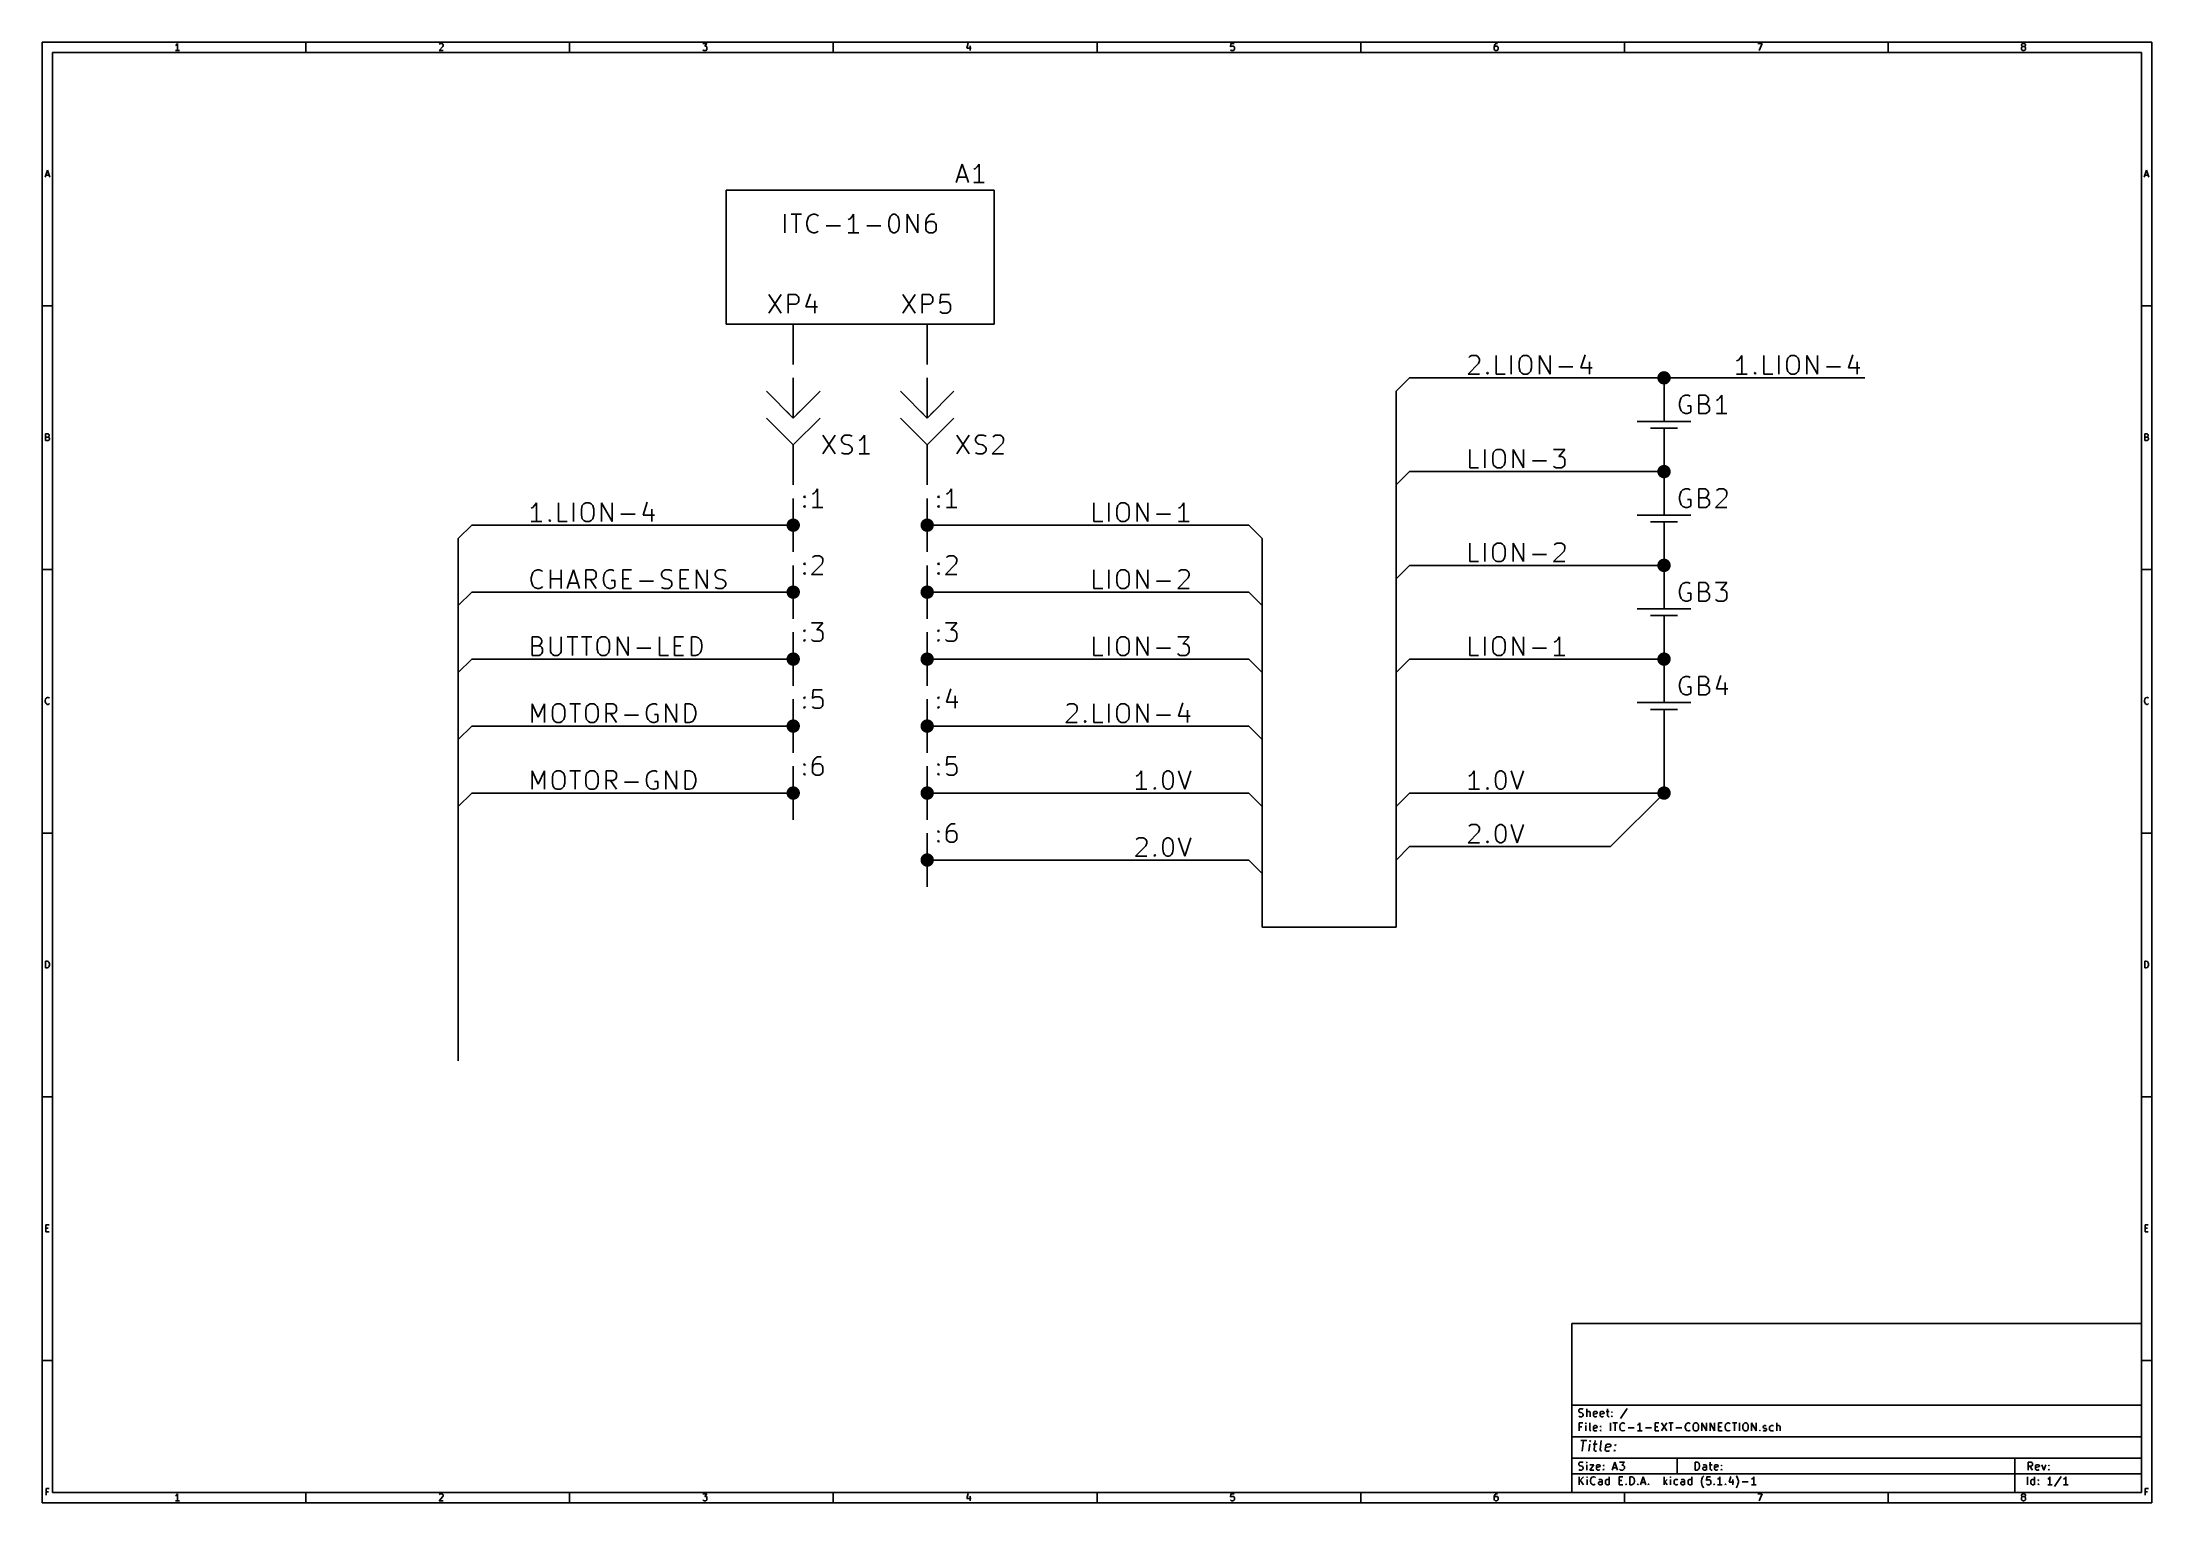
# Model space of a CAD drawing. Extents: x 0.4 to 16.1, y -11.3 to -0.4.
import ezdxf

# ---------------------------------------------------------------- set-up
doc = ezdxf.new("R2010")
doc.units = 0
doc.header["$MEASUREMENT"] = 0
for name, color, linetype in [('BLACK', 7, 'CONTINUOUS'), ('BLUE2', 5, 'CONTINUOUS'), ('CYAN2', 4, 'CONTINUOUS'), ('GREEN2', 3, 'CONTINUOUS'), ('RED2', 1, 'CONTINUOUS')]:
    doc.layers.add(name, color=color, linetype=linetype)

msp = doc.modelspace()

# ---------------------------------------------------------------- linework, layer by layer
at = {"layer": 'BLACK', "linetype": 'CONTINUOUS'}
for p, q in [((11.116, -2.793), (11.037, -2.872)), ((11.044, -2.747), (11.051, -2.741)), ((11.051, -2.741), (11.064, -2.734)), ((11.064, -2.734), (11.097, -2.734)), ((11.097, -2.734), (11.11, -2.741)), ((11.11, -2.741), (11.116, -2.747)), ((11.116, -2.747), (11.123, -2.76)), ((11.123, -2.773), (11.116, -2.793)), ((11.123, -2.76), (11.123, -2.773)), ((11.248, -2.872), (11.248, -2.734)), ((11.359, -2.872), (11.359, -2.734)), ((11.419, -2.78), (11.425, -2.754)), ((11.419, -2.826), (11.419, -2.78)), ((11.425, -2.852), (11.419, -2.826)), ((11.425, -2.754), (11.438, -2.741)), ((11.438, -2.741), (11.451, -2.734)), ((11.451, -2.734), (11.478, -2.734)), ((11.478, -2.734), (11.491, -2.741)), ((11.491, -2.741), (11.504, -2.754)), ((11.504, -2.754), (11.511, -2.78)), ((11.511, -2.826), (11.504, -2.852)), ((11.511, -2.78), (11.511, -2.826)), ((11.57, -2.872), (11.57, -2.734)), ((11.57, -2.734), (11.649, -2.872)), ((11.649, -2.872), (11.649, -2.734)), ((11.714, -2.819), (11.819, -2.819)), ((11.911, -2.727), (11.879, -2.826)), ((11.879, -2.826), (11.964, -2.826)), ((11.944, -2.78), (11.944, -2.872)), ((13.055, -2.767), (13.042, -2.773)), ((13.068, -2.754), (13.055, -2.767)), ((13.081, -2.734), (13.068, -2.754)), ((13.081, -2.872), (13.081, -2.734)), ((13.245, -2.872), (13.245, -2.734)), ((13.357, -2.872), (13.357, -2.734)), ((13.416, -2.78), (13.423, -2.754)), ((13.416, -2.826), (13.416, -2.78)), ((13.423, -2.852), (13.416, -2.826)), ((13.423, -2.754), (13.436, -2.741)), ((13.436, -2.741), (13.449, -2.734)), ((13.449, -2.734), (13.475, -2.734)), ((13.475, -2.734), (13.488, -2.741)), ((13.488, -2.741), (13.502, -2.754)), ((13.502, -2.754), (13.508, -2.78)), ((13.508, -2.826), (13.502, -2.852)), ((13.508, -2.78), (13.508, -2.826)), ((13.567, -2.872), (13.567, -2.734)), ((13.567, -2.734), (13.646, -2.872)), ((13.646, -2.872), (13.646, -2.734)), ((13.712, -2.819), (13.817, -2.819)), ((13.909, -2.727), (13.876, -2.826)), ((13.876, -2.826), (13.962, -2.826)), ((13.942, -2.78), (13.942, -2.872)), ((11.037, -2.872), (11.123, -2.872)), ((11.175, -2.865), (11.182, -2.859)), ((11.182, -2.872), (11.175, -2.865)), ((11.182, -2.859), (11.189, -2.865)), ((11.182, -2.859), (11.182, -2.872)), ((11.189, -2.865), (11.182, -2.872)), ((11.313, -2.872), (11.248, -2.872)), ((11.438, -2.865), (11.425, -2.852)), ((11.451, -2.872), (11.438, -2.865)), ((11.478, -2.872), (11.451, -2.872)), ((11.491, -2.865), (11.478, -2.872)), ((11.504, -2.852), (11.491, -2.865)), ((13.12, -2.872), (13.042, -2.872)), ((13.173, -2.865), (13.18, -2.859)), ((13.18, -2.872), (13.173, -2.865)), ((13.18, -2.859), (13.186, -2.865)), ((13.18, -2.859), (13.18, -2.872)), ((13.186, -2.865), (13.18, -2.872)), ((13.311, -2.872), (13.245, -2.872)), ((13.436, -2.865), (13.423, -2.852)), ((13.449, -2.872), (13.436, -2.865)), ((13.475, -2.872), (13.449, -2.872)), ((13.488, -2.865), (13.475, -2.872)), ((13.502, -2.852), (13.488, -2.865)), ((11.051, -3.572), (11.051, -3.434)), ((11.162, -3.572), (11.162, -3.434)), ((11.221, -3.48), (11.228, -3.454)), ((11.228, -3.454), (11.241, -3.441)), ((11.241, -3.441), (11.254, -3.434)), ((11.254, -3.434), (11.281, -3.434)), ((11.281, -3.434), (11.294, -3.441)), ((11.294, -3.441), (11.307, -3.454)), ((11.307, -3.454), (11.313, -3.48)), ((11.373, -3.572), (11.373, -3.434)), ((11.373, -3.434), (11.451, -3.572)), ((11.451, -3.572), (11.451, -3.434)), ((11.675, -3.434), (11.76, -3.434)), ((11.76, -3.434), (11.714, -3.487)), ((11.116, -3.572), (11.051, -3.572)), ((11.221, -3.526), (11.221, -3.48)), ((11.228, -3.552), (11.221, -3.526)), ((11.241, -3.565), (11.228, -3.552)), ((11.254, -3.572), (11.241, -3.565)), ((11.281, -3.572), (11.254, -3.572)), ((11.294, -3.565), (11.281, -3.572)), ((11.307, -3.552), (11.294, -3.565)), ((11.313, -3.526), (11.307, -3.552)), ((11.313, -3.48), (11.313, -3.526)), ((11.517, -3.519), (11.622, -3.519)), ((11.681, -3.565), (11.675, -3.559)), ((11.695, -3.572), (11.681, -3.565)), ((11.734, -3.572), (11.695, -3.572)), ((11.714, -3.487), (11.734, -3.487)), ((11.734, -3.487), (11.747, -3.493)), ((11.747, -3.565), (11.734, -3.572)), ((11.747, -3.493), (11.754, -3.5)), ((11.754, -3.559), (11.747, -3.565)), ((11.754, -3.5), (11.76, -3.513)), ((11.76, -3.546), (11.754, -3.559)), ((11.76, -3.513), (11.76, -3.546)), ((4.057, -3.867), (4.044, -3.873)), ((4.07, -3.854), (4.057, -3.867)), ((4.083, -3.834), (4.07, -3.854)), ((4.083, -3.972), (4.083, -3.834)), ((4.248, -3.972), (4.248, -3.834)), ((4.359, -3.972), (4.359, -3.834)), ((4.419, -3.88), (4.425, -3.854)), ((4.419, -3.926), (4.419, -3.88)), ((4.425, -3.952), (4.419, -3.926)), ((4.425, -3.854), (4.438, -3.841)), ((4.438, -3.841), (4.451, -3.834)), ((4.451, -3.834), (4.478, -3.834)), ((4.478, -3.834), (4.491, -3.841)), ((4.491, -3.841), (4.504, -3.854)), ((4.504, -3.854), (4.511, -3.88)), ((4.511, -3.926), (4.504, -3.952)), ((4.511, -3.88), (4.511, -3.926)), ((4.57, -3.972), (4.57, -3.834)), ((4.57, -3.834), (4.649, -3.972)), ((4.649, -3.972), (4.649, -3.834)), ((4.714, -3.919), (4.819, -3.919)), ((4.911, -3.827), (4.879, -3.926)), ((4.879, -3.926), (4.964, -3.926)), ((4.944, -3.88), (4.944, -3.972)), ((8.245, -3.972), (8.245, -3.834)), ((8.357, -3.972), (8.357, -3.834)), ((8.416, -3.88), (8.423, -3.854)), ((8.416, -3.926), (8.416, -3.88)), ((8.423, -3.952), (8.416, -3.926)), ((8.423, -3.854), (8.436, -3.841)), ((8.436, -3.841), (8.449, -3.834)), ((8.449, -3.834), (8.475, -3.834)), ((8.475, -3.834), (8.488, -3.841)), ((8.488, -3.841), (8.502, -3.854)), ((8.502, -3.854), (8.508, -3.88)), ((8.508, -3.926), (8.502, -3.952)), ((8.508, -3.88), (8.508, -3.926)), ((8.567, -3.972), (8.567, -3.834)), ((8.567, -3.834), (8.646, -3.972)), ((8.646, -3.972), (8.646, -3.834)), ((8.712, -3.919), (8.817, -3.919)), ((8.889, -3.867), (8.876, -3.873)), ((8.902, -3.854), (8.889, -3.867)), ((8.916, -3.834), (8.902, -3.854)), ((8.916, -3.972), (8.916, -3.834)), ((4.123, -3.972), (4.044, -3.972)), ((4.175, -3.965), (4.182, -3.959)), ((4.182, -3.972), (4.175, -3.965)), ((4.182, -3.959), (4.189, -3.965)), ((4.182, -3.959), (4.182, -3.972)), ((4.189, -3.965), (4.182, -3.972)), ((4.313, -3.972), (4.248, -3.972)), ((4.438, -3.965), (4.425, -3.952)), ((4.451, -3.972), (4.438, -3.965)), ((4.478, -3.972), (4.451, -3.972)), ((4.491, -3.965), (4.478, -3.972)), ((4.504, -3.952), (4.491, -3.965)), ((8.311, -3.972), (8.245, -3.972)), ((8.436, -3.965), (8.423, -3.952)), ((8.449, -3.972), (8.436, -3.965)), ((8.475, -3.972), (8.449, -3.972)), ((8.488, -3.965), (8.475, -3.972)), ((8.502, -3.952), (8.488, -3.965)), ((8.955, -3.972), (8.876, -3.972)), ((11.051, -4.272), (11.051, -4.134)), ((11.162, -4.272), (11.162, -4.134)), ((11.221, -4.18), (11.228, -4.154)), ((11.221, -4.226), (11.221, -4.18)), ((11.228, -4.252), (11.221, -4.226)), ((11.228, -4.154), (11.241, -4.141)), ((11.241, -4.141), (11.254, -4.134)), ((11.254, -4.134), (11.281, -4.134)), ((11.281, -4.134), (11.294, -4.141)), ((11.294, -4.141), (11.307, -4.154)), ((11.307, -4.154), (11.313, -4.18)), ((11.313, -4.226), (11.307, -4.252)), ((11.313, -4.18), (11.313, -4.226)), ((11.373, -4.272), (11.373, -4.134)), ((11.373, -4.134), (11.451, -4.272)), ((11.451, -4.272), (11.451, -4.134)), ((11.517, -4.219), (11.622, -4.219)), ((11.754, -4.193), (11.675, -4.272)), ((11.681, -4.147), (11.688, -4.141)), ((11.688, -4.141), (11.701, -4.134)), ((11.701, -4.134), (11.734, -4.134)), ((11.734, -4.134), (11.747, -4.141)), ((11.747, -4.141), (11.754, -4.147)), ((11.754, -4.147), (11.76, -4.16)), ((11.76, -4.173), (11.754, -4.193)), ((11.76, -4.16), (11.76, -4.173)), ((4.044, -4.393), (4.051, -4.367)), ((4.044, -4.413), (4.044, -4.393)), ((4.051, -4.367), (4.057, -4.354)), ((4.057, -4.354), (4.07, -4.341)), ((4.07, -4.341), (4.09, -4.334)), ((4.09, -4.334), (4.103, -4.334)), ((4.103, -4.334), (4.123, -4.341)), ((4.123, -4.341), (4.129, -4.347)), ((4.189, -4.472), (4.189, -4.334)), ((4.189, -4.4), (4.267, -4.4)), ((4.267, -4.472), (4.267, -4.334)), ((4.313, -4.472), (4.359, -4.334)), ((4.359, -4.334), (4.405, -4.472)), ((4.451, -4.472), (4.451, -4.334)), ((4.451, -4.334), (4.504, -4.334)), ((4.504, -4.406), (4.451, -4.406)), ((4.53, -4.472), (4.484, -4.406)), ((4.504, -4.334), (4.517, -4.341)), ((4.517, -4.4), (4.504, -4.406)), ((4.517, -4.341), (4.524, -4.347)), ((4.524, -4.393), (4.517, -4.4)), ((4.524, -4.347), (4.53, -4.36)), ((4.53, -4.38), (4.524, -4.393)), ((4.53, -4.36), (4.53, -4.38)), ((4.589, -4.367), (4.583, -4.393)), ((4.583, -4.393), (4.583, -4.413)), ((4.596, -4.354), (4.589, -4.367)), ((4.609, -4.341), (4.596, -4.354)), ((4.629, -4.334), (4.609, -4.341)), ((4.649, -4.334), (4.629, -4.334)), ((4.662, -4.341), (4.649, -4.334)), ((4.727, -4.472), (4.727, -4.334)), ((4.727, -4.334), (4.793, -4.334)), ((4.727, -4.4), (4.773, -4.4)), ((5.017, -4.36), (5.023, -4.347)), ((5.017, -4.373), (5.017, -4.36)), ((5.023, -4.387), (5.017, -4.373)), ((5.023, -4.347), (5.03, -4.341)), ((5.03, -4.393), (5.023, -4.387)), ((5.03, -4.341), (5.043, -4.334)), ((5.043, -4.4), (5.03, -4.393)), ((5.043, -4.334), (5.076, -4.334)), ((5.069, -4.406), (5.043, -4.4)), ((5.082, -4.413), (5.069, -4.406)), ((5.076, -4.334), (5.095, -4.341)), ((5.155, -4.472), (5.155, -4.334)), ((5.155, -4.334), (5.22, -4.334)), ((5.155, -4.4), (5.201, -4.4)), ((5.279, -4.472), (5.279, -4.334)), ((5.279, -4.334), (5.358, -4.472)), ((5.358, -4.472), (5.358, -4.334)), ((5.417, -4.36), (5.424, -4.347)), ((5.417, -4.373), (5.417, -4.36)), ((5.424, -4.387), (5.417, -4.373)), ((5.424, -4.347), (5.431, -4.341)), ((5.431, -4.393), (5.424, -4.387)), ((5.431, -4.341), (5.444, -4.334)), ((5.444, -4.4), (5.431, -4.393)), ((5.444, -4.334), (5.477, -4.334)), ((5.47, -4.406), (5.444, -4.4)), ((5.483, -4.413), (5.47, -4.406)), ((5.477, -4.334), (5.496, -4.341)), ((8.245, -4.472), (8.245, -4.334)), ((8.357, -4.472), (8.357, -4.334)), ((8.416, -4.38), (8.423, -4.354)), ((8.416, -4.426), (8.416, -4.38)), ((8.423, -4.354), (8.436, -4.341)), ((8.436, -4.341), (8.449, -4.334)), ((8.449, -4.334), (8.475, -4.334)), ((8.475, -4.334), (8.488, -4.341)), ((8.488, -4.341), (8.502, -4.354)), ((8.502, -4.354), (8.508, -4.38)), ((8.508, -4.38), (8.508, -4.426)), ((8.567, -4.472), (8.567, -4.334)), ((8.567, -4.334), (8.646, -4.472)), ((8.646, -4.472), (8.646, -4.334)), ((8.948, -4.393), (8.87, -4.472)), ((8.876, -4.347), (8.883, -4.341)), ((8.883, -4.341), (8.896, -4.334)), ((8.896, -4.334), (8.929, -4.334)), ((8.929, -4.334), (8.942, -4.341)), ((8.942, -4.341), (8.948, -4.347)), ((8.948, -4.347), (8.955, -4.36)), ((8.955, -4.373), (8.948, -4.393)), ((8.955, -4.36), (8.955, -4.373)), ((11.116, -4.272), (11.051, -4.272)), ((11.241, -4.265), (11.228, -4.252)), ((11.254, -4.272), (11.241, -4.265)), ((11.281, -4.272), (11.254, -4.272)), ((11.294, -4.265), (11.281, -4.272)), ((11.307, -4.252), (11.294, -4.265)), ((11.675, -4.272), (11.76, -4.272)), ((4.051, -4.439), (4.044, -4.413)), ((4.057, -4.452), (4.051, -4.439)), ((4.07, -4.465), (4.057, -4.452)), ((4.09, -4.472), (4.07, -4.465)), ((4.103, -4.472), (4.09, -4.472)), ((4.123, -4.465), (4.103, -4.472)), ((4.129, -4.459), (4.123, -4.465)), ((4.327, -4.433), (4.392, -4.433)), ((4.583, -4.413), (4.589, -4.439)), ((4.589, -4.439), (4.596, -4.452)), ((4.596, -4.452), (4.609, -4.465)), ((4.609, -4.465), (4.629, -4.472)), ((4.629, -4.472), (4.642, -4.472)), ((4.668, -4.413), (4.642, -4.413)), ((4.642, -4.472), (4.662, -4.465)), ((4.662, -4.465), (4.668, -4.459)), ((4.668, -4.459), (4.668, -4.413)), ((4.793, -4.472), (4.727, -4.472)), ((4.852, -4.419), (4.957, -4.419)), ((5.017, -4.465), (5.036, -4.472)), ((5.036, -4.472), (5.069, -4.472)), ((5.069, -4.472), (5.082, -4.465)), ((5.089, -4.419), (5.082, -4.413)), ((5.082, -4.465), (5.089, -4.459)), ((5.095, -4.433), (5.089, -4.419)), ((5.089, -4.459), (5.095, -4.446)), ((5.095, -4.446), (5.095, -4.433)), ((5.22, -4.472), (5.155, -4.472)), ((5.417, -4.465), (5.437, -4.472)), ((5.437, -4.472), (5.47, -4.472)), ((5.47, -4.472), (5.483, -4.465)), ((5.49, -4.419), (5.483, -4.413)), ((5.483, -4.465), (5.49, -4.459)), ((5.496, -4.433), (5.49, -4.419)), ((5.49, -4.459), (5.496, -4.446)), ((5.496, -4.446), (5.496, -4.433)), ((8.311, -4.472), (8.245, -4.472)), ((8.423, -4.452), (8.416, -4.426)), ((8.436, -4.465), (8.423, -4.452)), ((8.449, -4.472), (8.436, -4.465)), ((8.475, -4.472), (8.449, -4.472)), ((8.488, -4.465), (8.475, -4.472)), ((8.502, -4.452), (8.488, -4.465)), ((8.508, -4.426), (8.502, -4.452)), ((8.712, -4.419), (8.817, -4.419)), ((8.87, -4.472), (8.955, -4.472)), ((4.051, -4.972), (4.051, -4.834)), ((4.051, -4.834), (4.097, -4.834)), ((4.097, -4.834), (4.11, -4.841)), ((4.11, -4.841), (4.116, -4.847)), ((4.116, -4.847), (4.123, -4.86)), ((4.123, -4.873), (4.116, -4.887)), ((4.123, -4.86), (4.123, -4.873)), ((4.189, -4.834), (4.189, -4.946)), ((4.267, -4.946), (4.267, -4.834)), ((4.313, -4.834), (4.392, -4.834)), ((4.353, -4.972), (4.353, -4.834)), ((4.419, -4.834), (4.497, -4.834)), ((4.458, -4.972), (4.458, -4.834)), ((4.537, -4.88), (4.543, -4.854)), ((4.537, -4.926), (4.537, -4.88)), ((4.543, -4.854), (4.557, -4.841)), ((4.557, -4.841), (4.57, -4.834)), ((4.57, -4.834), (4.596, -4.834)), ((4.596, -4.834), (4.609, -4.841)), ((4.609, -4.841), (4.622, -4.854)), ((4.622, -4.854), (4.629, -4.88)), ((4.629, -4.88), (4.629, -4.926)), ((4.688, -4.972), (4.688, -4.834)), ((4.688, -4.834), (4.767, -4.972)), ((4.767, -4.972), (4.767, -4.834)), ((5.003, -4.972), (5.003, -4.834)), ((5.115, -4.972), (5.115, -4.834)), ((5.115, -4.834), (5.181, -4.834)), ((5.24, -4.972), (5.24, -4.834)), ((5.24, -4.834), (5.273, -4.834)), ((5.273, -4.834), (5.293, -4.841)), ((5.293, -4.841), (5.306, -4.854)), ((5.306, -4.854), (5.312, -4.867)), ((5.312, -4.867), (5.319, -4.893)), ((8.245, -4.972), (8.245, -4.834)), ((8.357, -4.972), (8.357, -4.834)), ((8.416, -4.88), (8.423, -4.854)), ((8.416, -4.926), (8.416, -4.88)), ((8.423, -4.854), (8.436, -4.841)), ((8.436, -4.841), (8.449, -4.834)), ((8.449, -4.834), (8.475, -4.834)), ((8.475, -4.834), (8.488, -4.841)), ((8.488, -4.841), (8.502, -4.854)), ((8.502, -4.854), (8.508, -4.88)), ((8.508, -4.88), (8.508, -4.926)), ((8.567, -4.972), (8.567, -4.834)), ((8.567, -4.834), (8.646, -4.972)), ((8.646, -4.972), (8.646, -4.834)), ((8.87, -4.834), (8.955, -4.834)), ((8.955, -4.834), (8.909, -4.887)), ((11.051, -4.972), (11.051, -4.834)), ((11.162, -4.972), (11.162, -4.834)), ((11.221, -4.88), (11.228, -4.854)), ((11.221, -4.926), (11.221, -4.88)), ((11.228, -4.854), (11.241, -4.841)), ((11.241, -4.841), (11.254, -4.834)), ((11.254, -4.834), (11.281, -4.834)), ((11.281, -4.834), (11.294, -4.841)), ((11.294, -4.841), (11.307, -4.854)), ((11.307, -4.854), (11.313, -4.88)), ((11.313, -4.88), (11.313, -4.926)), ((11.373, -4.972), (11.373, -4.834)), ((11.373, -4.834), (11.451, -4.972)), ((11.451, -4.972), (11.451, -4.834)), ((11.695, -4.867), (11.681, -4.873)), ((11.708, -4.854), (11.695, -4.867)), ((11.721, -4.834), (11.708, -4.854)), ((11.721, -4.972), (11.721, -4.834)), ((4.097, -4.9), (4.051, -4.9)), ((4.103, -4.972), (4.051, -4.972)), ((4.11, -4.893), (4.097, -4.9)), ((4.097, -4.9), (4.116, -4.906)), ((4.116, -4.965), (4.103, -4.972)), ((4.116, -4.887), (4.11, -4.893)), ((4.116, -4.906), (4.123, -4.913)), ((4.123, -4.959), (4.116, -4.965)), ((4.123, -4.913), (4.129, -4.926)), ((4.129, -4.946), (4.123, -4.959)), ((4.129, -4.926), (4.129, -4.946)), ((4.189, -4.946), (4.195, -4.959)), ((4.195, -4.959), (4.202, -4.965)), ((4.202, -4.965), (4.215, -4.972)), ((4.215, -4.972), (4.241, -4.972)), ((4.241, -4.972), (4.254, -4.965)), ((4.254, -4.965), (4.261, -4.959)), ((4.261, -4.959), (4.267, -4.946)), ((4.543, -4.952), (4.537, -4.926)), ((4.557, -4.965), (4.543, -4.952)), ((4.57, -4.972), (4.557, -4.965)), ((4.596, -4.972), (4.57, -4.972)), ((4.609, -4.965), (4.596, -4.972)), ((4.622, -4.952), (4.609, -4.965)), ((4.629, -4.926), (4.622, -4.952)), ((4.833, -4.919), (4.938, -4.919)), ((5.069, -4.972), (5.003, -4.972)), ((5.115, -4.9), (5.161, -4.9)), ((5.181, -4.972), (5.115, -4.972)), ((5.273, -4.972), (5.24, -4.972)), ((5.293, -4.965), (5.273, -4.972)), ((5.306, -4.952), (5.293, -4.965)), ((5.312, -4.939), (5.306, -4.952)), ((5.319, -4.913), (5.312, -4.939)), ((5.319, -4.893), (5.319, -4.913)), ((8.311, -4.972), (8.245, -4.972)), ((8.423, -4.952), (8.416, -4.926)), ((8.436, -4.965), (8.423, -4.952)), ((8.449, -4.972), (8.436, -4.965)), ((8.475, -4.972), (8.449, -4.972)), ((8.488, -4.965), (8.475, -4.972)), ((8.502, -4.952), (8.488, -4.965)), ((8.508, -4.926), (8.502, -4.952)), ((8.712, -4.919), (8.817, -4.919)), ((8.876, -4.965), (8.87, -4.959)), ((8.889, -4.972), (8.876, -4.965)), ((8.929, -4.972), (8.889, -4.972)), ((8.909, -4.887), (8.929, -4.887)), ((8.929, -4.887), (8.942, -4.893)), ((8.942, -4.965), (8.929, -4.972)), ((8.942, -4.893), (8.948, -4.9)), ((8.948, -4.959), (8.942, -4.965)), ((8.948, -4.9), (8.955, -4.913)), ((8.955, -4.946), (8.948, -4.959)), ((8.955, -4.913), (8.955, -4.946)), ((11.116, -4.972), (11.051, -4.972)), ((11.228, -4.952), (11.221, -4.926)), ((11.241, -4.965), (11.228, -4.952)), ((11.254, -4.972), (11.241, -4.965)), ((11.281, -4.972), (11.254, -4.972)), ((11.294, -4.965), (11.281, -4.972)), ((11.307, -4.952), (11.294, -4.965)), ((11.313, -4.926), (11.307, -4.952)), ((11.517, -4.919), (11.622, -4.919)), ((11.76, -4.972), (11.681, -4.972)), ((4.051, -5.472), (4.051, -5.334)), ((4.051, -5.334), (4.097, -5.433)), ((4.097, -5.433), (4.143, -5.334)), ((4.143, -5.334), (4.143, -5.472)), ((4.208, -5.354), (4.221, -5.341)), ((4.221, -5.341), (4.235, -5.334)), ((4.235, -5.334), (4.261, -5.334)), ((4.261, -5.334), (4.274, -5.341)), ((4.274, -5.341), (4.287, -5.354)), ((4.333, -5.334), (4.412, -5.334)), ((4.373, -5.472), (4.373, -5.334)), ((4.458, -5.354), (4.471, -5.341)), ((4.471, -5.341), (4.484, -5.334)), ((4.484, -5.334), (4.511, -5.334)), ((4.511, -5.334), (4.524, -5.341)), ((4.524, -5.341), (4.537, -5.354)), ((4.603, -5.472), (4.603, -5.334)), ((4.603, -5.334), (4.655, -5.334)), ((4.655, -5.334), (4.668, -5.341)), ((4.668, -5.341), (4.675, -5.347)), ((4.675, -5.347), (4.681, -5.36)), ((4.931, -5.341), (4.918, -5.354)), ((4.951, -5.334), (4.931, -5.341)), ((4.971, -5.334), (4.951, -5.334)), ((4.984, -5.341), (4.971, -5.334)), ((5.049, -5.472), (5.049, -5.334)), ((5.049, -5.334), (5.128, -5.472)), ((5.128, -5.472), (5.128, -5.334)), ((5.194, -5.472), (5.194, -5.334)), ((5.194, -5.334), (5.227, -5.334)), ((5.227, -5.334), (5.247, -5.341)), ((5.247, -5.341), (5.26, -5.354)), ((8.042, -5.347), (8.048, -5.341)), ((8.048, -5.341), (8.061, -5.334)), ((8.061, -5.334), (8.094, -5.334)), ((8.094, -5.334), (8.107, -5.341)), ((8.107, -5.341), (8.114, -5.347)), ((8.114, -5.347), (8.12, -5.36)), ((8.245, -5.472), (8.245, -5.334)), ((8.357, -5.472), (8.357, -5.334)), ((8.423, -5.354), (8.436, -5.341)), ((8.436, -5.341), (8.449, -5.334)), ((8.449, -5.334), (8.475, -5.334)), ((8.475, -5.334), (8.488, -5.341)), ((8.488, -5.341), (8.502, -5.354)), ((8.567, -5.472), (8.567, -5.334)), ((8.567, -5.334), (8.646, -5.472)), ((8.646, -5.472), (8.646, -5.334)), ((8.909, -5.327), (8.876, -5.426)), ((4.202, -5.38), (4.208, -5.354)), ((4.202, -5.426), (4.202, -5.38)), ((4.208, -5.452), (4.202, -5.426)), ((4.221, -5.465), (4.208, -5.452)), ((4.235, -5.472), (4.221, -5.465)), ((4.261, -5.472), (4.235, -5.472)), ((4.274, -5.465), (4.261, -5.472)), ((4.287, -5.452), (4.274, -5.465)), ((4.287, -5.354), (4.294, -5.38)), ((4.294, -5.426), (4.287, -5.452)), ((4.294, -5.38), (4.294, -5.426)), ((4.451, -5.38), (4.458, -5.354)), ((4.451, -5.426), (4.451, -5.38)), ((4.458, -5.452), (4.451, -5.426)), ((4.471, -5.465), (4.458, -5.452)), ((4.484, -5.472), (4.471, -5.465)), ((4.511, -5.472), (4.484, -5.472)), ((4.524, -5.465), (4.511, -5.472)), ((4.537, -5.452), (4.524, -5.465)), ((4.537, -5.354), (4.543, -5.38)), ((4.543, -5.426), (4.537, -5.452)), ((4.543, -5.38), (4.543, -5.426)), ((4.655, -5.406), (4.603, -5.406)), ((4.681, -5.472), (4.635, -5.406)), ((4.668, -5.4), (4.655, -5.406)), ((4.675, -5.393), (4.668, -5.4)), ((4.681, -5.38), (4.675, -5.393)), ((4.681, -5.36), (4.681, -5.38)), ((4.741, -5.419), (4.846, -5.419)), ((4.911, -5.367), (4.905, -5.393)), ((4.905, -5.393), (4.905, -5.413)), ((4.905, -5.413), (4.911, -5.439)), ((4.918, -5.354), (4.911, -5.367)), ((4.911, -5.439), (4.918, -5.452)), ((4.918, -5.452), (4.931, -5.465)), ((4.931, -5.465), (4.951, -5.472)), ((4.951, -5.472), (4.964, -5.472)), ((4.99, -5.413), (4.964, -5.413)), ((4.964, -5.472), (4.984, -5.465)), ((4.984, -5.465), (4.99, -5.459)), ((4.99, -5.459), (4.99, -5.413)), ((5.227, -5.472), (5.194, -5.472)), ((5.247, -5.465), (5.227, -5.472)), ((5.26, -5.452), (5.247, -5.465)), ((5.26, -5.354), (5.266, -5.367)), ((5.266, -5.439), (5.26, -5.452)), ((5.266, -5.367), (5.273, -5.393)), ((5.273, -5.413), (5.266, -5.439)), ((5.273, -5.393), (5.273, -5.413)), ((8.114, -5.393), (8.035, -5.472)), ((8.035, -5.472), (8.12, -5.472)), ((8.12, -5.373), (8.114, -5.393)), ((8.12, -5.36), (8.12, -5.373)), ((8.173, -5.465), (8.18, -5.459)), ((8.18, -5.472), (8.173, -5.465)), ((8.18, -5.459), (8.186, -5.465)), ((8.18, -5.459), (8.18, -5.472)), ((8.186, -5.465), (8.18, -5.472)), ((8.311, -5.472), (8.245, -5.472)), ((8.416, -5.38), (8.423, -5.354)), ((8.416, -5.426), (8.416, -5.38)), ((8.423, -5.452), (8.416, -5.426)), ((8.436, -5.465), (8.423, -5.452)), ((8.449, -5.472), (8.436, -5.465)), ((8.475, -5.472), (8.449, -5.472)), ((8.488, -5.465), (8.475, -5.472)), ((8.502, -5.452), (8.488, -5.465)), ((8.502, -5.354), (8.508, -5.38)), ((8.508, -5.426), (8.502, -5.452)), ((8.508, -5.38), (8.508, -5.426)), ((8.712, -5.419), (8.817, -5.419)), ((8.876, -5.426), (8.962, -5.426)), ((8.942, -5.38), (8.942, -5.472)), ((4.051, -5.972), (4.051, -5.834)), ((4.051, -5.834), (4.097, -5.933)), ((4.097, -5.933), (4.143, -5.834)), ((4.143, -5.834), (4.143, -5.972)), ((4.202, -5.88), (4.208, -5.854)), ((4.202, -5.926), (4.202, -5.88)), ((4.208, -5.952), (4.202, -5.926)), ((4.208, -5.854), (4.221, -5.841)), ((4.221, -5.965), (4.208, -5.952)), ((4.221, -5.841), (4.235, -5.834)), ((4.235, -5.972), (4.221, -5.965)), ((4.235, -5.834), (4.261, -5.834)), ((4.261, -5.972), (4.235, -5.972)), ((4.261, -5.834), (4.274, -5.841)), ((4.274, -5.965), (4.261, -5.972)), ((4.274, -5.841), (4.287, -5.854)), ((4.287, -5.952), (4.274, -5.965)), ((4.287, -5.854), (4.294, -5.88)), ((4.294, -5.926), (4.287, -5.952)), ((4.294, -5.88), (4.294, -5.926)), ((4.333, -5.834), (4.412, -5.834)), ((4.373, -5.972), (4.373, -5.834)), ((4.451, -5.88), (4.458, -5.854)), ((4.451, -5.926), (4.451, -5.88)), ((4.458, -5.952), (4.451, -5.926)), ((4.458, -5.854), (4.471, -5.841)), ((4.471, -5.965), (4.458, -5.952)), ((4.471, -5.841), (4.484, -5.834)), ((4.484, -5.972), (4.471, -5.965)), ((4.484, -5.834), (4.511, -5.834)), ((4.511, -5.972), (4.484, -5.972)), ((4.511, -5.834), (4.524, -5.841)), ((4.524, -5.965), (4.511, -5.972)), ((4.524, -5.841), (4.537, -5.854)), ((4.537, -5.952), (4.524, -5.965)), ((4.537, -5.854), (4.543, -5.88)), ((4.543, -5.926), (4.537, -5.952)), ((4.543, -5.88), (4.543, -5.926)), ((4.603, -5.972), (4.603, -5.834)), ((4.603, -5.834), (4.655, -5.834)), ((4.655, -5.906), (4.603, -5.906)), ((4.681, -5.972), (4.635, -5.906)), ((4.655, -5.834), (4.668, -5.841)), ((4.668, -5.9), (4.655, -5.906)), ((4.668, -5.841), (4.675, -5.847)), ((4.675, -5.893), (4.668, -5.9)), ((4.675, -5.847), (4.681, -5.86)), ((4.681, -5.88), (4.675, -5.893)), ((4.681, -5.86), (4.681, -5.88)), ((4.741, -5.919), (4.846, -5.919)), ((4.911, -5.867), (4.905, -5.893)), ((4.905, -5.893), (4.905, -5.913)), ((4.905, -5.913), (4.911, -5.939)), ((4.918, -5.854), (4.911, -5.867)), ((4.911, -5.939), (4.918, -5.952)), ((4.931, -5.841), (4.918, -5.854)), ((4.918, -5.952), (4.931, -5.965)), ((4.951, -5.834), (4.931, -5.841)), ((4.931, -5.965), (4.951, -5.972)), ((4.971, -5.834), (4.951, -5.834)), ((4.951, -5.972), (4.964, -5.972)), ((4.99, -5.913), (4.964, -5.913)), ((4.964, -5.972), (4.984, -5.965)), ((4.984, -5.841), (4.971, -5.834)), ((4.984, -5.965), (4.99, -5.959)), ((4.99, -5.959), (4.99, -5.913)), ((5.049, -5.972), (5.049, -5.834)), ((5.049, -5.834), (5.128, -5.972)), ((5.128, -5.972), (5.128, -5.834)), ((5.194, -5.972), (5.194, -5.834)), ((5.194, -5.834), (5.227, -5.834)), ((5.227, -5.972), (5.194, -5.972)), ((5.227, -5.834), (5.247, -5.841)), ((5.247, -5.965), (5.227, -5.972)), ((5.247, -5.841), (5.26, -5.854)), ((5.26, -5.952), (5.247, -5.965)), ((5.26, -5.854), (5.266, -5.867)), ((5.266, -5.939), (5.26, -5.952)), ((5.266, -5.867), (5.273, -5.893)), ((5.273, -5.913), (5.266, -5.939)), ((5.273, -5.893), (5.273, -5.913)), ((8.574, -5.867), (8.561, -5.873)), ((8.64, -5.972), (8.561, -5.972)), ((8.587, -5.854), (8.574, -5.867)), ((8.6, -5.834), (8.587, -5.854)), ((8.6, -5.972), (8.6, -5.834)), ((8.692, -5.965), (8.699, -5.959)), ((8.699, -5.972), (8.692, -5.965)), ((8.699, -5.959), (8.705, -5.965)), ((8.699, -5.959), (8.699, -5.972)), ((8.705, -5.965), (8.699, -5.972)), ((8.758, -5.887), (8.764, -5.86)), ((8.758, -5.919), (8.758, -5.887)), ((8.764, -5.946), (8.758, -5.919)), ((8.764, -5.86), (8.771, -5.847)), ((8.771, -5.959), (8.764, -5.946)), ((8.771, -5.847), (8.778, -5.841)), ((8.778, -5.965), (8.771, -5.959)), ((8.778, -5.841), (8.791, -5.834)), ((8.791, -5.972), (8.778, -5.965)), ((8.791, -5.834), (8.804, -5.834)), ((8.804, -5.972), (8.791, -5.972)), ((8.804, -5.834), (8.817, -5.841)), ((8.817, -5.965), (8.804, -5.972)), ((8.817, -5.841), (8.824, -5.847)), ((8.824, -5.959), (8.817, -5.965)), ((8.824, -5.847), (8.83, -5.86)), ((8.83, -5.946), (8.824, -5.959)), ((8.83, -5.86), (8.837, -5.887)), ((8.837, -5.919), (8.83, -5.946)), ((8.837, -5.887), (8.837, -5.919)), ((8.876, -5.834), (8.922, -5.972)), ((8.922, -5.972), (8.968, -5.834)), ((11.057, -5.867), (11.044, -5.873)), ((11.123, -5.972), (11.044, -5.972)), ((11.07, -5.854), (11.057, -5.867)), ((11.083, -5.834), (11.07, -5.854)), ((11.083, -5.972), (11.083, -5.834)), ((11.175, -5.965), (11.182, -5.959)), ((11.182, -5.972), (11.175, -5.965)), ((11.182, -5.959), (11.189, -5.965)), ((11.182, -5.959), (11.182, -5.972)), ((11.189, -5.965), (11.182, -5.972)), ((11.241, -5.887), (11.248, -5.86)), ((11.241, -5.919), (11.241, -5.887)), ((11.248, -5.946), (11.241, -5.919)), ((11.248, -5.86), (11.254, -5.847)), ((11.254, -5.959), (11.248, -5.946)), ((11.254, -5.847), (11.261, -5.841)), ((11.261, -5.965), (11.254, -5.959)), ((11.261, -5.841), (11.274, -5.834)), ((11.274, -5.972), (11.261, -5.965)), ((11.274, -5.834), (11.287, -5.834)), ((11.287, -5.972), (11.274, -5.972)), ((11.287, -5.834), (11.3, -5.841)), ((11.3, -5.965), (11.287, -5.972)), ((11.3, -5.841), (11.307, -5.847)), ((11.307, -5.959), (11.3, -5.965)), ((11.307, -5.847), (11.313, -5.86)), ((11.313, -5.946), (11.307, -5.959)), ((11.313, -5.86), (11.32, -5.887)), ((11.32, -5.919), (11.313, -5.946)), ((11.32, -5.887), (11.32, -5.919)), ((11.359, -5.834), (11.405, -5.972)), ((11.405, -5.972), (11.451, -5.834)), ((11.116, -6.293), (11.037, -6.372)), ((11.044, -6.247), (11.051, -6.241)), ((11.051, -6.241), (11.064, -6.234)), ((11.064, -6.234), (11.097, -6.234)), ((11.097, -6.234), (11.11, -6.241)), ((11.11, -6.241), (11.116, -6.247)), ((11.116, -6.247), (11.123, -6.26)), ((11.123, -6.273), (11.116, -6.293)), ((11.123, -6.26), (11.123, -6.273)), ((11.241, -6.287), (11.248, -6.26)), ((11.241, -6.319), (11.241, -6.287)), ((11.248, -6.26), (11.254, -6.247)), ((11.254, -6.247), (11.261, -6.241)), ((11.261, -6.241), (11.274, -6.234)), ((11.274, -6.234), (11.287, -6.234)), ((11.287, -6.234), (11.3, -6.241)), ((11.3, -6.241), (11.307, -6.247)), ((11.307, -6.247), (11.313, -6.26)), ((11.313, -6.26), (11.32, -6.287)), ((11.32, -6.287), (11.32, -6.319)), ((11.359, -6.234), (11.405, -6.372)), ((11.405, -6.372), (11.451, -6.234)), ((8.633, -6.393), (8.554, -6.472)), ((8.561, -6.347), (8.567, -6.341)), ((8.567, -6.341), (8.58, -6.334)), ((8.58, -6.334), (8.613, -6.334)), ((8.613, -6.334), (8.626, -6.341)), ((8.626, -6.341), (8.633, -6.347)), ((8.633, -6.347), (8.64, -6.36)), ((8.64, -6.373), (8.633, -6.393)), ((8.64, -6.36), (8.64, -6.373)), ((8.758, -6.387), (8.764, -6.36)), ((8.758, -6.419), (8.758, -6.387)), ((8.764, -6.446), (8.758, -6.419)), ((8.764, -6.36), (8.771, -6.347)), ((8.771, -6.459), (8.764, -6.446)), ((8.771, -6.347), (8.778, -6.341)), ((8.778, -6.341), (8.791, -6.334)), ((8.791, -6.334), (8.804, -6.334)), ((8.804, -6.334), (8.817, -6.341)), ((8.817, -6.341), (8.824, -6.347)), ((8.824, -6.347), (8.83, -6.36)), ((8.83, -6.446), (8.824, -6.459)), ((8.83, -6.36), (8.837, -6.387)), ((8.837, -6.419), (8.83, -6.446)), ((8.837, -6.387), (8.837, -6.419)), ((8.876, -6.334), (8.922, -6.472)), ((8.922, -6.472), (8.968, -6.334)), ((11.037, -6.372), (11.123, -6.372)), ((11.175, -6.365), (11.182, -6.359)), ((11.182, -6.372), (11.175, -6.365)), ((11.182, -6.359), (11.189, -6.365)), ((11.182, -6.359), (11.182, -6.372)), ((11.189, -6.365), (11.182, -6.372)), ((11.248, -6.346), (11.241, -6.319)), ((11.254, -6.359), (11.248, -6.346)), ((11.261, -6.365), (11.254, -6.359)), ((11.274, -6.372), (11.261, -6.365)), ((11.287, -6.372), (11.274, -6.372)), ((11.3, -6.365), (11.287, -6.372)), ((11.307, -6.359), (11.3, -6.365)), ((11.313, -6.346), (11.307, -6.359)), ((11.32, -6.319), (11.313, -6.346)), ((8.554, -6.472), (8.64, -6.472)), ((8.692, -6.465), (8.699, -6.459)), ((8.699, -6.472), (8.692, -6.465)), ((8.699, -6.459), (8.705, -6.465)), ((8.699, -6.459), (8.699, -6.472)), ((8.705, -6.465), (8.699, -6.472)), ((8.778, -6.465), (8.771, -6.459)), ((8.791, -6.472), (8.778, -6.465)), ((8.804, -6.472), (8.791, -6.472)), ((8.817, -6.465), (8.804, -6.472)), ((8.824, -6.459), (8.817, -6.465))]:
    msp.add_line(p, q, dxfattribs=at)
at = {"layer": 'BLUE2', "linetype": 'CONTINUOUS'}
for p, q in [((10.5, -3), (10.5, -7)), ((3.5, -4.1), (3.5, -8)), ((9.5, -4.1), (9.5, -7)), ((9.5, -7), (10.5, -7))]:
    msp.add_line(p, q, dxfattribs=at)
at = {"layer": 'CYAN2', "linetype": 'CONTINUOUS'}
for p, q in [((7.216, -1.442), (7.262, -1.304)), ((7.229, -1.403), (7.295, -1.403)), ((7.262, -1.304), (7.308, -1.442)), ((7.36, -1.337), (7.347, -1.343)), ((7.374, -1.324), (7.36, -1.337)), ((7.387, -1.304), (7.374, -1.324)), ((7.387, -1.442), (7.387, -1.304)), ((7.426, -1.442), (7.347, -1.442)), ((12.622, -3.062), (12.615, -3.088)), ((12.615, -3.088), (12.615, -3.108)), ((12.615, -3.108), (12.622, -3.134)), ((12.628, -3.049), (12.622, -3.062)), ((12.622, -3.134), (12.628, -3.147)), ((12.641, -3.036), (12.628, -3.049)), ((12.628, -3.147), (12.641, -3.16)), ((12.661, -3.029), (12.641, -3.036)), ((12.681, -3.029), (12.661, -3.029)), ((12.701, -3.108), (12.674, -3.108)), ((12.694, -3.036), (12.681, -3.029)), ((12.701, -3.154), (12.701, -3.108)), ((12.76, -3.167), (12.76, -3.029)), ((12.76, -3.029), (12.806, -3.029)), ((12.806, -3.095), (12.76, -3.095)), ((12.806, -3.029), (12.819, -3.036)), ((12.819, -3.088), (12.806, -3.095)), ((12.806, -3.095), (12.825, -3.101)), ((12.819, -3.036), (12.825, -3.042)), ((12.825, -3.082), (12.819, -3.088)), ((12.825, -3.042), (12.832, -3.055)), ((12.832, -3.068), (12.825, -3.082)), ((12.825, -3.101), (12.832, -3.108)), ((12.832, -3.055), (12.832, -3.068)), ((12.832, -3.108), (12.839, -3.121)), ((12.839, -3.141), (12.832, -3.154)), ((12.839, -3.121), (12.839, -3.141)), ((12.904, -3.062), (12.891, -3.068)), ((12.917, -3.049), (12.904, -3.062)), ((12.931, -3.029), (12.917, -3.049)), ((12.931, -3.167), (12.931, -3.029)), ((12.641, -3.16), (12.661, -3.167)), ((12.661, -3.167), (12.674, -3.167)), ((12.674, -3.167), (12.694, -3.16)), ((12.694, -3.16), (12.701, -3.154)), ((12.812, -3.167), (12.76, -3.167)), ((12.825, -3.16), (12.812, -3.167)), ((12.832, -3.154), (12.825, -3.16)), ((12.97, -3.167), (12.891, -3.167)), ((6.222, -3.329), (6.314, -3.467)), ((6.314, -3.329), (6.222, -3.467)), ((6.36, -3.355), (6.367, -3.342)), ((6.36, -3.368), (6.36, -3.355)), ((6.367, -3.382), (6.36, -3.368)), ((6.36, -3.46), (6.38, -3.467)), ((6.367, -3.342), (6.373, -3.336)), ((6.373, -3.388), (6.367, -3.382)), ((6.373, -3.336), (6.386, -3.329)), ((6.386, -3.395), (6.373, -3.388)), ((6.386, -3.329), (6.419, -3.329)), ((6.413, -3.401), (6.386, -3.395)), ((6.426, -3.408), (6.413, -3.401)), ((6.413, -3.467), (6.426, -3.46)), ((6.419, -3.329), (6.439, -3.336)), ((6.432, -3.414), (6.426, -3.408)), ((6.426, -3.46), (6.432, -3.454)), ((6.439, -3.428), (6.432, -3.414)), ((6.432, -3.454), (6.439, -3.441)), ((6.439, -3.441), (6.439, -3.428)), ((6.505, -3.362), (6.492, -3.368)), ((6.518, -3.349), (6.505, -3.362)), ((6.531, -3.329), (6.518, -3.349)), ((6.531, -3.467), (6.531, -3.329)), ((7.222, -3.329), (7.314, -3.467)), ((7.314, -3.329), (7.222, -3.467)), ((7.36, -3.355), (7.367, -3.342)), ((7.36, -3.368), (7.36, -3.355)), ((7.367, -3.382), (7.36, -3.368)), ((7.36, -3.46), (7.38, -3.467)), ((7.367, -3.342), (7.373, -3.336)), ((7.373, -3.388), (7.367, -3.382)), ((7.373, -3.336), (7.386, -3.329)), ((7.386, -3.395), (7.373, -3.388)), ((7.386, -3.329), (7.419, -3.329)), ((7.413, -3.401), (7.386, -3.395)), ((7.426, -3.408), (7.413, -3.401)), ((7.413, -3.467), (7.426, -3.46)), ((7.419, -3.329), (7.439, -3.336)), ((7.432, -3.414), (7.426, -3.408)), ((7.426, -3.46), (7.432, -3.454)), ((7.439, -3.428), (7.432, -3.414)), ((7.432, -3.454), (7.439, -3.441)), ((7.439, -3.441), (7.439, -3.428)), ((7.564, -3.388), (7.485, -3.467)), ((7.492, -3.342), (7.498, -3.336)), ((7.498, -3.336), (7.511, -3.329)), ((7.511, -3.329), (7.544, -3.329)), ((7.544, -3.329), (7.557, -3.336)), ((7.557, -3.336), (7.564, -3.342)), ((7.564, -3.342), (7.57, -3.355)), ((7.57, -3.368), (7.564, -3.388)), ((7.57, -3.355), (7.57, -3.368)), ((6.38, -3.467), (6.413, -3.467)), ((6.57, -3.467), (6.492, -3.467)), ((7.38, -3.467), (7.413, -3.467)), ((7.485, -3.467), (7.57, -3.467)), ((12.622, -3.762), (12.615, -3.788)), ((12.628, -3.749), (12.622, -3.762)), ((12.641, -3.736), (12.628, -3.749)), ((12.661, -3.729), (12.641, -3.736)), ((12.681, -3.729), (12.661, -3.729)), ((12.694, -3.736), (12.681, -3.729)), ((12.76, -3.867), (12.76, -3.729)), ((12.76, -3.729), (12.806, -3.729)), ((12.806, -3.729), (12.819, -3.736)), ((12.819, -3.736), (12.825, -3.742)), ((12.825, -3.742), (12.832, -3.755)), ((12.832, -3.768), (12.825, -3.782)), ((12.832, -3.755), (12.832, -3.768)), ((12.891, -3.742), (12.898, -3.736)), ((12.898, -3.736), (12.911, -3.729)), ((12.911, -3.729), (12.944, -3.729)), ((12.944, -3.729), (12.957, -3.736)), ((12.957, -3.736), (12.963, -3.742)), ((12.963, -3.742), (12.97, -3.755)), ((12.97, -3.768), (12.963, -3.788)), ((12.97, -3.755), (12.97, -3.768)), ((12.615, -3.788), (12.615, -3.808)), ((12.615, -3.808), (12.622, -3.834)), ((12.622, -3.834), (12.628, -3.847)), ((12.628, -3.847), (12.641, -3.86)), ((12.641, -3.86), (12.661, -3.867)), ((12.661, -3.867), (12.674, -3.867)), ((12.701, -3.808), (12.674, -3.808)), ((12.674, -3.867), (12.694, -3.86)), ((12.694, -3.86), (12.701, -3.854)), ((12.701, -3.854), (12.701, -3.808)), ((12.806, -3.795), (12.76, -3.795)), ((12.812, -3.867), (12.76, -3.867)), ((12.819, -3.788), (12.806, -3.795)), ((12.806, -3.795), (12.825, -3.801)), ((12.825, -3.86), (12.812, -3.867)), ((12.825, -3.782), (12.819, -3.788)), ((12.825, -3.801), (12.832, -3.808)), ((12.832, -3.854), (12.825, -3.86)), ((12.832, -3.808), (12.839, -3.821)), ((12.839, -3.841), (12.832, -3.854)), ((12.839, -3.821), (12.839, -3.841)), ((12.963, -3.788), (12.885, -3.867)), ((12.885, -3.867), (12.97, -3.867)), ((12.622, -4.462), (12.615, -4.488)), ((12.615, -4.488), (12.615, -4.508)), ((12.615, -4.508), (12.622, -4.534)), ((12.628, -4.449), (12.622, -4.462)), ((12.622, -4.534), (12.628, -4.547)), ((12.641, -4.436), (12.628, -4.449)), ((12.628, -4.547), (12.641, -4.56)), ((12.661, -4.429), (12.641, -4.436)), ((12.641, -4.56), (12.661, -4.567)), ((12.681, -4.429), (12.661, -4.429)), ((12.701, -4.508), (12.674, -4.508)), ((12.674, -4.567), (12.694, -4.56)), ((12.694, -4.436), (12.681, -4.429)), ((12.694, -4.56), (12.701, -4.554)), ((12.701, -4.554), (12.701, -4.508)), ((12.76, -4.567), (12.76, -4.429)), ((12.76, -4.429), (12.806, -4.429)), ((12.806, -4.495), (12.76, -4.495)), ((12.806, -4.429), (12.819, -4.436)), ((12.819, -4.488), (12.806, -4.495)), ((12.806, -4.495), (12.825, -4.501)), ((12.825, -4.56), (12.812, -4.567)), ((12.819, -4.436), (12.825, -4.442)), ((12.825, -4.482), (12.819, -4.488)), ((12.825, -4.442), (12.832, -4.455)), ((12.832, -4.468), (12.825, -4.482)), ((12.825, -4.501), (12.832, -4.508)), ((12.832, -4.554), (12.825, -4.56)), ((12.832, -4.455), (12.832, -4.468)), ((12.832, -4.508), (12.839, -4.521)), ((12.839, -4.541), (12.832, -4.554)), ((12.839, -4.521), (12.839, -4.541)), ((12.885, -4.429), (12.97, -4.429)), ((12.891, -4.56), (12.885, -4.554)), ((12.904, -4.567), (12.891, -4.56)), ((12.97, -4.429), (12.924, -4.482)), ((12.924, -4.482), (12.944, -4.482)), ((12.944, -4.482), (12.957, -4.488)), ((12.957, -4.56), (12.944, -4.567)), ((12.957, -4.488), (12.963, -4.495)), ((12.963, -4.554), (12.957, -4.56)), ((12.963, -4.495), (12.97, -4.508)), ((12.97, -4.541), (12.963, -4.554)), ((12.97, -4.508), (12.97, -4.541)), ((12.661, -4.567), (12.674, -4.567)), ((12.812, -4.567), (12.76, -4.567)), ((12.944, -4.567), (12.904, -4.567)), ((12.622, -5.162), (12.615, -5.188)), ((12.615, -5.188), (12.615, -5.208)), ((12.628, -5.149), (12.622, -5.162)), ((12.641, -5.136), (12.628, -5.149)), ((12.661, -5.129), (12.641, -5.136)), ((12.681, -5.129), (12.661, -5.129)), ((12.694, -5.136), (12.681, -5.129)), ((12.76, -5.267), (12.76, -5.129)), ((12.76, -5.129), (12.806, -5.129)), ((12.806, -5.195), (12.76, -5.195)), ((12.806, -5.129), (12.819, -5.136)), ((12.819, -5.188), (12.806, -5.195)), ((12.806, -5.195), (12.825, -5.201)), ((12.819, -5.136), (12.825, -5.142)), ((12.825, -5.182), (12.819, -5.188)), ((12.825, -5.142), (12.832, -5.155)), ((12.832, -5.168), (12.825, -5.182)), ((12.832, -5.155), (12.832, -5.168)), ((12.924, -5.122), (12.891, -5.221)), ((12.957, -5.175), (12.957, -5.267)), ((12.615, -5.208), (12.622, -5.234)), ((12.622, -5.234), (12.628, -5.247)), ((12.628, -5.247), (12.641, -5.26)), ((12.641, -5.26), (12.661, -5.267)), ((12.661, -5.267), (12.674, -5.267)), ((12.701, -5.208), (12.674, -5.208)), ((12.674, -5.267), (12.694, -5.26)), ((12.694, -5.26), (12.701, -5.254)), ((12.701, -5.254), (12.701, -5.208)), ((12.812, -5.267), (12.76, -5.267)), ((12.825, -5.26), (12.812, -5.267)), ((12.825, -5.201), (12.832, -5.208)), ((12.832, -5.254), (12.825, -5.26)), ((12.832, -5.208), (12.839, -5.221)), ((12.839, -5.241), (12.832, -5.254)), ((12.839, -5.221), (12.839, -5.241)), ((12.891, -5.221), (12.977, -5.221))]:
    msp.add_line(p, q, dxfattribs=at)
at = {"layer": 'GREEN2', "linetype": 'CONTINUOUS'}
for p, q in [((10.6, -2.9), (10.5, -3)), ((12.5, -2.9), (10.6, -2.9)), ((12.5, -3), (12.5, -2.9)), ((12.5, -2.9), (14, -2.9)), ((10.6, -3.6), (10.5, -3.7)), ((12.5, -3.6), (10.6, -3.6)), ((12.5, -3.6), (12.5, -3.5)), ((12.5, -3.6), (12.5, -3.7)), ((3.5, -4.1), (3.6, -4)), ((3.6, -4), (6, -4)), ((7, -4), (9.4, -4)), ((9.4, -4), (9.5, -4.1)), ((12.5, -4.2), (12.5, -4.3)), ((10.6, -4.3), (10.5, -4.4)), ((12.5, -4.3), (10.6, -4.3)), ((12.5, -4.4), (12.5, -4.3)), ((3.5, -4.6), (3.6, -4.5)), ((3.6, -4.5), (6, -4.5)), ((7, -4.5), (9.4, -4.5)), ((9.4, -4.5), (9.5, -4.6)), ((3.5, -5.1), (3.6, -5)), ((3.6, -5), (6, -5)), ((7, -5), (9.4, -5)), ((9.4, -5), (9.5, -5.1)), ((10.6, -5), (10.5, -5.1)), ((12.5, -5), (10.6, -5)), ((12.5, -5), (12.5, -4.9)), ((12.5, -5.1), (12.5, -5)), ((3.5, -5.6), (3.6, -5.5)), ((3.6, -5.5), (6, -5.5)), ((7, -5.5), (9.4, -5.5)), ((9.4, -5.5), (9.5, -5.6)), ((12.5, -5.6), (12.5, -6)), ((3.5, -6.1), (3.6, -6)), ((3.6, -6), (6, -6)), ((7, -6), (9.4, -6)), ((9.4, -6), (9.5, -6.1)), ((10.6, -6), (10.5, -6.1)), ((12.5, -6), (10.6, -6)), ((12.5, -6), (12.1, -6.4)), ((10.6, -6.4), (10.5, -6.5)), ((12.1, -6.4), (10.6, -6.4)), ((7, -6.5), (9.4, -6.5)), ((9.4, -6.5), (9.5, -6.6))]:
    msp.add_line(p, q, dxfattribs=at)
at = {"layer": 'GREEN2', "const_width": 0.05}
for points in [[(12.475, -2.9, 1), (12.525, -2.9, 1)], [(12.475, -3.6, 1), (12.525, -3.6, 1)], [(12.475, -4.3, 1), (12.525, -4.3, 1)], [(12.475, -5, 1), (12.525, -5, 1)], [(12.475, -6, 1), (12.525, -6, 1)]]:
    msp.add_lwpolyline(points, format="xyb", close=True, dxfattribs=at)
at = {"layer": 'RED2', "linetype": 'CONTINUOUS'}
for p, q in [((0.394, -0.394), (0.394, -11.299)), ((16.141, -0.394), (0.394, -0.394)), ((0.472, -0.472), (0.472, -11.221)), ((16.063, -0.472), (0.472, -0.472)), ((1.395, -0.417), (1.39, -0.419)), ((1.419, -0.456), (1.39, -0.456)), ((1.4, -0.412), (1.395, -0.417)), ((1.405, -0.405), (1.4, -0.412)), ((1.405, -0.456), (1.405, -0.405)), ((2.362, -0.472), (2.362, -0.394)), ((3.385, -0.426), (3.356, -0.456)), ((3.356, -0.456), (3.387, -0.456)), ((3.358, -0.409), (3.361, -0.407)), ((3.361, -0.407), (3.366, -0.405)), ((3.366, -0.405), (3.378, -0.405)), ((3.378, -0.405), (3.383, -0.407)), ((3.383, -0.407), (3.385, -0.409)), ((3.385, -0.409), (3.387, -0.414)), ((3.387, -0.419), (3.385, -0.426)), ((3.387, -0.414), (3.387, -0.419)), ((4.331, -0.472), (4.331, -0.394)), ((5.325, -0.405), (5.356, -0.405)), ((5.327, -0.453), (5.325, -0.451)), ((5.332, -0.456), (5.327, -0.453)), ((5.347, -0.456), (5.332, -0.456)), ((5.356, -0.405), (5.339, -0.424)), ((5.339, -0.424), (5.347, -0.424)), ((5.347, -0.424), (5.352, -0.426)), ((5.352, -0.453), (5.347, -0.456)), ((5.352, -0.426), (5.354, -0.429)), ((5.354, -0.451), (5.352, -0.453)), ((5.354, -0.429), (5.356, -0.434)), ((5.356, -0.446), (5.354, -0.451)), ((5.356, -0.434), (5.356, -0.446)), ((6.299, -0.472), (6.299, -0.394)), ((7.307, -0.402), (7.295, -0.439)), ((7.295, -0.439), (7.327, -0.439)), ((7.32, -0.422), (7.32, -0.456)), ((8.268, -0.472), (8.268, -0.394)), ((9.267, -0.405), (9.264, -0.429)), ((9.264, -0.429), (9.267, -0.426)), ((9.267, -0.453), (9.264, -0.451)), ((9.291, -0.405), (9.267, -0.405)), ((9.267, -0.426), (9.272, -0.424)), ((9.272, -0.456), (9.267, -0.453)), ((9.272, -0.424), (9.284, -0.424)), ((9.284, -0.456), (9.272, -0.456)), ((9.284, -0.424), (9.289, -0.426)), ((9.289, -0.453), (9.284, -0.456)), ((9.289, -0.426), (9.291, -0.429)), ((9.291, -0.451), (9.289, -0.453)), ((9.291, -0.429), (9.293, -0.434)), ((9.293, -0.446), (9.291, -0.451)), ((9.293, -0.434), (9.293, -0.446)), ((10.236, -0.472), (10.236, -0.394)), ((11.235, -0.417), (11.232, -0.426)), ((11.232, -0.426), (11.232, -0.446)), ((11.235, -0.429), (11.232, -0.434)), ((11.232, -0.446), (11.235, -0.451)), ((11.24, -0.409), (11.235, -0.417)), ((11.237, -0.426), (11.235, -0.429)), ((11.235, -0.451), (11.237, -0.453)), ((11.242, -0.424), (11.237, -0.426)), ((11.237, -0.453), (11.242, -0.456)), ((11.242, -0.407), (11.24, -0.409)), ((11.247, -0.405), (11.242, -0.407)), ((11.252, -0.424), (11.242, -0.424)), ((11.242, -0.456), (11.252, -0.456)), ((11.257, -0.405), (11.247, -0.405)), ((11.257, -0.426), (11.252, -0.424)), ((11.252, -0.456), (11.257, -0.453)), ((11.259, -0.429), (11.257, -0.426)), ((11.257, -0.453), (11.259, -0.451)), ((11.261, -0.434), (11.259, -0.429)), ((11.259, -0.451), (11.261, -0.446)), ((11.261, -0.446), (11.261, -0.434)), ((12.205, -0.472), (12.205, -0.394)), ((13.199, -0.405), (13.233, -0.405)), ((13.233, -0.405), (13.211, -0.456)), ((14.173, -0.472), (14.173, -0.394)), ((15.169, -0.414), (15.172, -0.409)), ((15.169, -0.417), (15.169, -0.414)), ((15.172, -0.422), (15.169, -0.417)), ((15.172, -0.431), (15.169, -0.436)), ((15.169, -0.436), (15.169, -0.446)), ((15.169, -0.446), (15.172, -0.451)), ((15.172, -0.409), (15.174, -0.407)), ((15.174, -0.424), (15.172, -0.422)), ((15.174, -0.429), (15.172, -0.431)), ((15.172, -0.451), (15.174, -0.453)), ((15.174, -0.407), (15.179, -0.405)), ((15.179, -0.426), (15.174, -0.424)), ((15.179, -0.426), (15.174, -0.429)), ((15.174, -0.453), (15.179, -0.456)), ((15.179, -0.405), (15.189, -0.405)), ((15.189, -0.426), (15.179, -0.426)), ((15.179, -0.456), (15.189, -0.456)), ((15.189, -0.405), (15.194, -0.407)), ((15.194, -0.424), (15.189, -0.426)), ((15.194, -0.429), (15.189, -0.426)), ((15.189, -0.456), (15.194, -0.453)), ((15.194, -0.407), (15.196, -0.409)), ((15.196, -0.422), (15.194, -0.424)), ((15.196, -0.431), (15.194, -0.429)), ((15.194, -0.453), (15.196, -0.451)), ((15.196, -0.409), (15.198, -0.414)), ((15.198, -0.417), (15.196, -0.422)), ((15.198, -0.436), (15.196, -0.431)), ((15.196, -0.451), (15.198, -0.446)), ((15.198, -0.414), (15.198, -0.417)), ((15.198, -0.446), (15.198, -0.436)), ((16.063, -11.221), (16.063, -0.472)), ((16.141, -11.299), (16.141, -0.394)), ((0.416, -1.401), (0.433, -1.35)), ((0.42, -1.386), (0.445, -1.386)), ((0.433, -1.35), (0.45, -1.401)), ((16.085, -1.401), (16.102, -1.35)), ((16.089, -1.386), (16.114, -1.386)), ((16.102, -1.35), (16.119, -1.401)), ((5.5, -1.5), (5.5, -2.5)), ((7.5, -1.5), (5.5, -1.5)), ((7.5, -2.5), (7.5, -1.5)), ((5.938, -1.817), (5.938, -1.679)), ((5.984, -1.679), (6.063, -1.679)), ((6.023, -1.817), (6.023, -1.679)), ((6.102, -1.738), (6.109, -1.712)), ((6.109, -1.712), (6.115, -1.699)), ((6.115, -1.699), (6.128, -1.686)), ((6.128, -1.686), (6.148, -1.679)), ((6.148, -1.679), (6.161, -1.679)), ((6.161, -1.679), (6.181, -1.686)), ((6.181, -1.686), (6.187, -1.692)), ((6.424, -1.712), (6.411, -1.718)), ((6.437, -1.699), (6.424, -1.712)), ((6.45, -1.679), (6.437, -1.699)), ((6.45, -1.817), (6.45, -1.679)), ((6.713, -1.732), (6.72, -1.705)), ((6.713, -1.764), (6.713, -1.732)), ((6.72, -1.705), (6.726, -1.692)), ((6.726, -1.692), (6.733, -1.686)), ((6.733, -1.686), (6.746, -1.679)), ((6.746, -1.679), (6.759, -1.679)), ((6.759, -1.679), (6.772, -1.686)), ((6.772, -1.686), (6.779, -1.692)), ((6.779, -1.692), (6.785, -1.705)), ((6.785, -1.705), (6.792, -1.732)), ((6.792, -1.732), (6.792, -1.764)), ((6.851, -1.817), (6.851, -1.679)), ((6.851, -1.679), (6.93, -1.817)), ((6.93, -1.817), (6.93, -1.679)), ((6.996, -1.712), (6.989, -1.738)), ((7.009, -1.692), (6.996, -1.712)), ((7.015, -1.732), (7.002, -1.738)), ((7.015, -1.686), (7.009, -1.692)), ((7.029, -1.679), (7.015, -1.686)), ((7.042, -1.732), (7.015, -1.732)), ((7.055, -1.679), (7.029, -1.679)), ((7.055, -1.738), (7.042, -1.732)), ((6.102, -1.758), (6.102, -1.738)), ((6.109, -1.784), (6.102, -1.758)), ((6.115, -1.797), (6.109, -1.784)), ((6.128, -1.81), (6.115, -1.797)), ((6.148, -1.817), (6.128, -1.81)), ((6.161, -1.817), (6.148, -1.817)), ((6.181, -1.81), (6.161, -1.817)), ((6.187, -1.804), (6.181, -1.81)), ((6.247, -1.764), (6.352, -1.764)), ((6.49, -1.817), (6.411, -1.817)), ((6.549, -1.764), (6.654, -1.764)), ((6.72, -1.791), (6.713, -1.764)), ((6.726, -1.804), (6.72, -1.791)), ((6.733, -1.81), (6.726, -1.804)), ((6.746, -1.817), (6.733, -1.81)), ((6.759, -1.817), (6.746, -1.817)), ((6.772, -1.81), (6.759, -1.817)), ((6.779, -1.804), (6.772, -1.81)), ((6.785, -1.791), (6.779, -1.804)), ((6.792, -1.764), (6.785, -1.791)), ((6.989, -1.738), (6.989, -1.791)), ((6.996, -1.745), (6.989, -1.758)), ((6.989, -1.791), (6.996, -1.804)), ((7.002, -1.738), (6.996, -1.745)), ((6.996, -1.804), (7.002, -1.81)), ((7.002, -1.81), (7.015, -1.817)), ((7.015, -1.817), (7.042, -1.817)), ((7.042, -1.817), (7.055, -1.81)), ((7.061, -1.745), (7.055, -1.738)), ((7.055, -1.81), (7.061, -1.804)), ((7.068, -1.758), (7.061, -1.745)), ((7.061, -1.804), (7.068, -1.791)), ((7.068, -1.791), (7.068, -1.758)), ((0.394, -2.362), (0.472, -2.362)), ((5.819, -2.279), (5.911, -2.417)), ((5.911, -2.279), (5.819, -2.417)), ((5.963, -2.417), (5.963, -2.279)), ((5.963, -2.279), (6.016, -2.279)), ((6.016, -2.351), (5.963, -2.351)), ((6.016, -2.279), (6.029, -2.286)), ((6.029, -2.345), (6.016, -2.351)), ((6.029, -2.286), (6.036, -2.292)), ((6.036, -2.338), (6.029, -2.345)), ((6.036, -2.292), (6.042, -2.305)), ((6.042, -2.325), (6.036, -2.338)), ((6.042, -2.305), (6.042, -2.325)), ((6.128, -2.272), (6.095, -2.371)), ((6.161, -2.325), (6.161, -2.417)), ((6.819, -2.279), (6.911, -2.417)), ((6.911, -2.279), (6.819, -2.417)), ((6.963, -2.417), (6.963, -2.279)), ((6.963, -2.279), (7.016, -2.279)), ((7.016, -2.351), (6.963, -2.351)), ((7.016, -2.279), (7.029, -2.286)), ((7.029, -2.345), (7.016, -2.351)), ((7.029, -2.286), (7.036, -2.292)), ((7.036, -2.338), (7.029, -2.345)), ((7.036, -2.292), (7.042, -2.305)), ((7.042, -2.325), (7.036, -2.338)), ((7.042, -2.305), (7.042, -2.325)), ((7.101, -2.279), (7.095, -2.345)), ((7.095, -2.345), (7.101, -2.338)), ((7.167, -2.279), (7.101, -2.279)), ((7.101, -2.338), (7.115, -2.332)), ((7.115, -2.332), (7.147, -2.332)), ((7.147, -2.332), (7.161, -2.338)), ((7.161, -2.338), (7.167, -2.345)), ((7.167, -2.345), (7.174, -2.358)), ((7.174, -2.358), (7.174, -2.391)), ((16.141, -2.362), (16.063, -2.362)), ((5.5, -2.5), (7.5, -2.5)), ((6, -2.5), (6, -2.8)), ((6.095, -2.371), (6.18, -2.371)), ((7, -2.5), (7, -2.8)), ((7.101, -2.41), (7.095, -2.404)), ((7.115, -2.417), (7.101, -2.41)), ((7.147, -2.417), (7.115, -2.417)), ((7.161, -2.41), (7.147, -2.417)), ((7.167, -2.404), (7.161, -2.41)), ((7.174, -2.391), (7.167, -2.404)), ((6, -2.9), (6, -3.2)), ((7, -2.9), (7, -3.2)), ((6, -3.2), (5.8, -3)), ((6, -3.2), (6.2, -3)), ((7, -3.2), (6.8, -3)), ((7, -3.2), (7.2, -3)), ((12.5, -3.225), (12.5, -3)), ((6, -3.4), (5.8, -3.2)), ((5.95, -3.15), (6, -3.2)), ((6, -3.2), (6.05, -3.15)), ((6, -3.4), (6.2, -3.2)), ((7, -3.4), (6.8, -3.2)), ((6.95, -3.15), (7, -3.2)), ((7, -3.2), (7.05, -3.15)), ((7, -3.4), (7.2, -3.2)), ((12.5, -3.225), (12.3, -3.225)), ((12.6, -3.275), (12.4, -3.275)), ((12.5, -3.225), (12.7, -3.225)), ((12.5, -3.275), (12.5, -3.5)), ((0.419, -3.369), (0.419, -3.318)), ((0.419, -3.318), (0.436, -3.318)), ((0.436, -3.342), (0.419, -3.342)), ((0.439, -3.369), (0.419, -3.369)), ((0.436, -3.318), (0.441, -3.32)), ((0.441, -3.339), (0.436, -3.342)), ((0.436, -3.342), (0.443, -3.344)), ((0.443, -3.366), (0.439, -3.369)), ((0.441, -3.32), (0.443, -3.322)), ((0.443, -3.337), (0.441, -3.339)), ((0.443, -3.322), (0.446, -3.327)), ((0.446, -3.332), (0.443, -3.337)), ((0.443, -3.344), (0.446, -3.347)), ((0.446, -3.364), (0.443, -3.366)), ((0.446, -3.327), (0.446, -3.332)), ((0.446, -3.347), (0.448, -3.352)), ((0.448, -3.359), (0.446, -3.364)), ((0.448, -3.352), (0.448, -3.359)), ((6, -3.4), (6, -3.7)), ((7, -3.4), (7, -3.7)), ((16.088, -3.369), (16.088, -3.318)), ((16.088, -3.318), (16.105, -3.318)), ((16.105, -3.342), (16.088, -3.342)), ((16.108, -3.369), (16.088, -3.369)), ((16.105, -3.318), (16.11, -3.32)), ((16.11, -3.339), (16.105, -3.342)), ((16.105, -3.342), (16.112, -3.344)), ((16.112, -3.366), (16.108, -3.369)), ((16.11, -3.32), (16.112, -3.322)), ((16.112, -3.337), (16.11, -3.339)), ((16.112, -3.322), (16.115, -3.327)), ((16.115, -3.332), (16.112, -3.337)), ((16.112, -3.344), (16.115, -3.347)), ((16.115, -3.364), (16.112, -3.366)), ((16.115, -3.327), (16.115, -3.332)), ((16.115, -3.347), (16.117, -3.352)), ((16.117, -3.359), (16.115, -3.364)), ((16.117, -3.352), (16.117, -3.359)), ((6.156, -3.762), (6.143, -3.768)), ((6.169, -3.749), (6.156, -3.762)), ((6.182, -3.729), (6.169, -3.749)), ((6.182, -3.867), (6.182, -3.729)), ((7.156, -3.762), (7.143, -3.768)), ((7.169, -3.749), (7.156, -3.762)), ((7.182, -3.729), (7.169, -3.749)), ((7.182, -3.867), (7.182, -3.729)), ((12.5, -3.925), (12.5, -3.7)), ((6, -3.8), (6, -3.95)), ((6.077, -3.788), (6.084, -3.782)), ((6.084, -3.795), (6.077, -3.788)), ((6.077, -3.86), (6.084, -3.854)), ((6.084, -3.867), (6.077, -3.86)), ((6.084, -3.782), (6.09, -3.788)), ((6.084, -3.782), (6.084, -3.795)), ((6.09, -3.788), (6.084, -3.795)), ((6.084, -3.854), (6.09, -3.86)), ((6.084, -3.854), (6.084, -3.867)), ((6.09, -3.86), (6.084, -3.867)), ((6.222, -3.867), (6.143, -3.867)), ((7, -3.8), (7, -3.95)), ((7.077, -3.788), (7.084, -3.782)), ((7.084, -3.795), (7.077, -3.788)), ((7.077, -3.86), (7.084, -3.854)), ((7.084, -3.867), (7.077, -3.86)), ((7.084, -3.782), (7.09, -3.788)), ((7.084, -3.782), (7.084, -3.795)), ((7.09, -3.788), (7.084, -3.795)), ((7.084, -3.854), (7.09, -3.86)), ((7.084, -3.854), (7.084, -3.867)), ((7.09, -3.86), (7.084, -3.867)), ((7.222, -3.867), (7.143, -3.867)), ((12.5, -3.925), (12.3, -3.925)), ((12.5, -3.925), (12.7, -3.925)), ((6, -4.05), (6, -4.2)), ((7, -4.05), (7, -4.2)), ((12.6, -3.975), (12.4, -3.975)), ((12.5, -3.975), (12.5, -4.2)), ((6.143, -4.242), (6.15, -4.236)), ((6.15, -4.236), (6.163, -4.229)), ((6.163, -4.229), (6.196, -4.229)), ((6.196, -4.229), (6.209, -4.236)), ((6.209, -4.236), (6.215, -4.242)), ((6.215, -4.242), (6.222, -4.255)), ((7.143, -4.242), (7.15, -4.236)), ((7.15, -4.236), (7.163, -4.229)), ((7.163, -4.229), (7.196, -4.229)), ((7.196, -4.229), (7.209, -4.236)), ((7.209, -4.236), (7.215, -4.242)), ((7.215, -4.242), (7.222, -4.255)), ((0.394, -4.331), (0.472, -4.331)), ((6, -4.3), (6, -4.45)), ((6.077, -4.288), (6.084, -4.282)), ((6.084, -4.295), (6.077, -4.288)), ((6.077, -4.36), (6.084, -4.354)), ((6.084, -4.367), (6.077, -4.36)), ((6.084, -4.282), (6.09, -4.288)), ((6.084, -4.282), (6.084, -4.295)), ((6.09, -4.288), (6.084, -4.295)), ((6.084, -4.354), (6.09, -4.36)), ((6.084, -4.354), (6.084, -4.367)), ((6.09, -4.36), (6.084, -4.367)), ((6.215, -4.288), (6.136, -4.367)), ((6.136, -4.367), (6.222, -4.367)), ((6.222, -4.268), (6.215, -4.288)), ((6.222, -4.255), (6.222, -4.268)), ((7, -4.3), (7, -4.45)), ((7.077, -4.288), (7.084, -4.282)), ((7.084, -4.295), (7.077, -4.288)), ((7.077, -4.36), (7.084, -4.354)), ((7.084, -4.367), (7.077, -4.36)), ((7.084, -4.282), (7.09, -4.288)), ((7.084, -4.282), (7.084, -4.295)), ((7.09, -4.288), (7.084, -4.295)), ((7.084, -4.354), (7.09, -4.36)), ((7.084, -4.354), (7.084, -4.367)), ((7.09, -4.36), (7.084, -4.367)), ((7.215, -4.288), (7.136, -4.367)), ((7.136, -4.367), (7.222, -4.367)), ((7.222, -4.268), (7.215, -4.288)), ((7.222, -4.255), (7.222, -4.268)), ((12.5, -4.625), (12.5, -4.4)), ((16.141, -4.331), (16.063, -4.331)), ((6, -4.55), (6, -4.7)), ((7, -4.55), (7, -4.7)), ((12.5, -4.625), (12.3, -4.625)), ((12.6, -4.675), (12.4, -4.675)), ((12.5, -4.625), (12.7, -4.625)), ((12.5, -4.675), (12.5, -4.9)), ((6, -4.8), (6, -4.95)), ((6.077, -4.788), (6.084, -4.782)), ((6.084, -4.795), (6.077, -4.788)), ((6.077, -4.86), (6.084, -4.854)), ((6.084, -4.867), (6.077, -4.86)), ((6.084, -4.782), (6.09, -4.788)), ((6.084, -4.782), (6.084, -4.795)), ((6.09, -4.788), (6.084, -4.795)), ((6.084, -4.854), (6.09, -4.86)), ((6.084, -4.854), (6.084, -4.867)), ((6.09, -4.86), (6.084, -4.867)), ((6.136, -4.729), (6.222, -4.729)), ((6.143, -4.86), (6.136, -4.854)), ((6.156, -4.867), (6.143, -4.86)), ((6.196, -4.867), (6.156, -4.867)), ((6.222, -4.729), (6.176, -4.782)), ((6.176, -4.782), (6.196, -4.782)), ((6.196, -4.782), (6.209, -4.788)), ((6.209, -4.86), (6.196, -4.867)), ((6.209, -4.788), (6.215, -4.795)), ((6.215, -4.854), (6.209, -4.86)), ((6.215, -4.795), (6.222, -4.808)), ((6.222, -4.841), (6.215, -4.854)), ((6.222, -4.808), (6.222, -4.841)), ((7, -4.8), (7, -4.95)), ((7.077, -4.788), (7.084, -4.782)), ((7.084, -4.795), (7.077, -4.788)), ((7.077, -4.86), (7.084, -4.854)), ((7.084, -4.867), (7.077, -4.86)), ((7.084, -4.782), (7.09, -4.788)), ((7.084, -4.782), (7.084, -4.795)), ((7.09, -4.788), (7.084, -4.795)), ((7.084, -4.854), (7.09, -4.86)), ((7.084, -4.854), (7.084, -4.867)), ((7.09, -4.86), (7.084, -4.867)), ((7.136, -4.729), (7.222, -4.729)), ((7.143, -4.86), (7.136, -4.854)), ((7.156, -4.867), (7.143, -4.86)), ((7.196, -4.867), (7.156, -4.867)), ((7.222, -4.729), (7.176, -4.782)), ((7.176, -4.782), (7.196, -4.782)), ((7.196, -4.782), (7.209, -4.788)), ((7.209, -4.86), (7.196, -4.867)), ((7.209, -4.788), (7.215, -4.795)), ((7.215, -4.854), (7.209, -4.86)), ((7.215, -4.795), (7.222, -4.808)), ((7.222, -4.841), (7.215, -4.854)), ((7.222, -4.808), (7.222, -4.841)), ((6, -5.05), (6, -5.2)), ((7, -5.05), (7, -5.2)), ((12.5, -5.325), (12.5, -5.1)), ((0.417, -5.308), (0.419, -5.299)), ((0.417, -5.316), (0.417, -5.308)), ((0.419, -5.325), (0.417, -5.316)), ((0.419, -5.299), (0.422, -5.294)), ((0.422, -5.33), (0.419, -5.325)), ((0.422, -5.294), (0.426, -5.289)), ((0.426, -5.335), (0.422, -5.33)), ((0.426, -5.289), (0.434, -5.287)), ((0.434, -5.338), (0.426, -5.335)), ((0.434, -5.287), (0.439, -5.287)), ((0.439, -5.338), (0.434, -5.338)), ((0.439, -5.287), (0.446, -5.289)), ((0.446, -5.335), (0.439, -5.338)), ((0.446, -5.289), (0.448, -5.291)), ((0.448, -5.333), (0.446, -5.335)), ((6, -5.3), (6, -5.45)), ((6.077, -5.288), (6.084, -5.282)), ((6.084, -5.295), (6.077, -5.288)), ((6.084, -5.282), (6.09, -5.288)), ((6.084, -5.282), (6.084, -5.295)), ((6.09, -5.288), (6.084, -5.295)), ((6.15, -5.229), (6.143, -5.295)), ((6.143, -5.295), (6.15, -5.288)), ((6.215, -5.229), (6.15, -5.229)), ((6.15, -5.288), (6.163, -5.282)), ((6.163, -5.282), (6.196, -5.282)), ((6.196, -5.282), (6.209, -5.288)), ((6.209, -5.288), (6.215, -5.295)), ((6.215, -5.295), (6.222, -5.308)), ((6.222, -5.341), (6.215, -5.354)), ((6.222, -5.308), (6.222, -5.341)), ((7, -5.3), (7, -5.45)), ((7.077, -5.288), (7.084, -5.282)), ((7.084, -5.295), (7.077, -5.288)), ((7.084, -5.282), (7.09, -5.288)), ((7.084, -5.282), (7.084, -5.295)), ((7.09, -5.288), (7.084, -5.295)), ((7.176, -5.222), (7.143, -5.321)), ((7.143, -5.321), (7.228, -5.321)), ((7.209, -5.275), (7.209, -5.367)), ((12.5, -5.325), (12.3, -5.325)), ((12.5, -5.325), (12.7, -5.325)), ((16.086, -5.308), (16.088, -5.299)), ((16.086, -5.316), (16.086, -5.308)), ((16.088, -5.325), (16.086, -5.316)), ((16.088, -5.299), (16.091, -5.294)), ((16.091, -5.33), (16.088, -5.325)), ((16.091, -5.294), (16.095, -5.289)), ((16.095, -5.335), (16.091, -5.33)), ((16.095, -5.289), (16.103, -5.287)), ((16.103, -5.338), (16.095, -5.335)), ((16.103, -5.287), (16.108, -5.287)), ((16.108, -5.338), (16.103, -5.338)), ((16.108, -5.287), (16.115, -5.289)), ((16.115, -5.335), (16.108, -5.338)), ((16.115, -5.289), (16.117, -5.291)), ((16.117, -5.333), (16.115, -5.335)), ((6.077, -5.36), (6.084, -5.354)), ((6.084, -5.367), (6.077, -5.36)), ((6.084, -5.354), (6.09, -5.36)), ((6.084, -5.354), (6.084, -5.367)), ((6.09, -5.36), (6.084, -5.367)), ((6.15, -5.36), (6.143, -5.354)), ((6.163, -5.367), (6.15, -5.36)), ((6.196, -5.367), (6.163, -5.367)), ((6.209, -5.36), (6.196, -5.367)), ((6.215, -5.354), (6.209, -5.36)), ((7.077, -5.36), (7.084, -5.354)), ((7.084, -5.367), (7.077, -5.36)), ((7.084, -5.354), (7.09, -5.36)), ((7.084, -5.354), (7.084, -5.367)), ((7.09, -5.36), (7.084, -5.367)), ((12.6, -5.375), (12.4, -5.375)), ((12.5, -5.375), (12.5, -5.6)), ((6, -5.55), (6, -5.7)), ((7, -5.55), (7, -5.7)), ((6, -5.8), (6, -5.95)), ((6.077, -5.788), (6.084, -5.782)), ((6.084, -5.795), (6.077, -5.788)), ((6.084, -5.782), (6.09, -5.788)), ((6.084, -5.782), (6.084, -5.795)), ((6.09, -5.788), (6.084, -5.795)), ((6.15, -5.762), (6.143, -5.788)), ((6.143, -5.788), (6.143, -5.841)), ((6.15, -5.795), (6.143, -5.808)), ((6.163, -5.742), (6.15, -5.762)), ((6.156, -5.788), (6.15, -5.795)), ((6.169, -5.782), (6.156, -5.788)), ((6.169, -5.736), (6.163, -5.742)), ((6.182, -5.729), (6.169, -5.736)), ((6.196, -5.782), (6.169, -5.782)), ((6.209, -5.729), (6.182, -5.729)), ((6.209, -5.788), (6.196, -5.782)), ((6.215, -5.795), (6.209, -5.788)), ((6.222, -5.808), (6.215, -5.795)), ((6.222, -5.841), (6.222, -5.808)), ((7, -5.8), (7, -5.95)), ((7.077, -5.788), (7.084, -5.782)), ((7.084, -5.795), (7.077, -5.788)), ((7.084, -5.782), (7.09, -5.788)), ((7.084, -5.782), (7.084, -5.795)), ((7.09, -5.788), (7.084, -5.795)), ((7.15, -5.729), (7.143, -5.795)), ((7.143, -5.795), (7.15, -5.788)), ((7.215, -5.729), (7.15, -5.729)), ((7.15, -5.788), (7.163, -5.782)), ((7.163, -5.782), (7.196, -5.782)), ((7.196, -5.782), (7.209, -5.788)), ((7.209, -5.788), (7.215, -5.795)), ((7.215, -5.795), (7.222, -5.808)), ((7.222, -5.808), (7.222, -5.841)), ((6.077, -5.86), (6.084, -5.854)), ((6.084, -5.867), (6.077, -5.86)), ((6.084, -5.854), (6.09, -5.86)), ((6.084, -5.854), (6.084, -5.867)), ((6.09, -5.86), (6.084, -5.867)), ((6.143, -5.841), (6.15, -5.854)), ((6.15, -5.854), (6.156, -5.86)), ((6.156, -5.86), (6.169, -5.867)), ((6.169, -5.867), (6.196, -5.867)), ((6.196, -5.867), (6.209, -5.86)), ((6.209, -5.86), (6.215, -5.854)), ((6.215, -5.854), (6.222, -5.841)), ((7.077, -5.86), (7.084, -5.854)), ((7.084, -5.867), (7.077, -5.86)), ((7.084, -5.854), (7.09, -5.86)), ((7.084, -5.854), (7.084, -5.867)), ((7.09, -5.86), (7.084, -5.867)), ((7.15, -5.86), (7.143, -5.854)), ((7.163, -5.867), (7.15, -5.86)), ((7.196, -5.867), (7.163, -5.867)), ((7.209, -5.86), (7.196, -5.867)), ((7.215, -5.854), (7.209, -5.86)), ((7.222, -5.841), (7.215, -5.854)), ((6, -6.05), (6, -6.2)), ((7, -6.05), (7, -6.2)), ((7.077, -6.288), (7.084, -6.282)), ((7.084, -6.295), (7.077, -6.288)), ((7.084, -6.282), (7.09, -6.288)), ((7.084, -6.282), (7.084, -6.295)), ((7.09, -6.288), (7.084, -6.295)), ((7.15, -6.262), (7.143, -6.288)), ((7.143, -6.288), (7.143, -6.341)), ((7.15, -6.295), (7.143, -6.308)), ((7.163, -6.242), (7.15, -6.262)), ((7.156, -6.288), (7.15, -6.295)), ((7.169, -6.282), (7.156, -6.288)), ((7.169, -6.236), (7.163, -6.242)), ((7.182, -6.229), (7.169, -6.236)), ((7.196, -6.282), (7.169, -6.282)), ((7.209, -6.229), (7.182, -6.229)), ((7.209, -6.288), (7.196, -6.282)), ((7.215, -6.295), (7.209, -6.288)), ((7.222, -6.308), (7.215, -6.295)), ((0.394, -6.299), (0.472, -6.299)), ((7, -6.3), (7, -6.45)), ((7.077, -6.36), (7.084, -6.354)), ((7.084, -6.367), (7.077, -6.36)), ((7.084, -6.354), (7.09, -6.36)), ((7.084, -6.354), (7.084, -6.367)), ((7.09, -6.36), (7.084, -6.367)), ((7.143, -6.341), (7.15, -6.354)), ((7.15, -6.354), (7.156, -6.36)), ((7.156, -6.36), (7.169, -6.367)), ((7.169, -6.367), (7.196, -6.367)), ((7.196, -6.367), (7.209, -6.36)), ((7.209, -6.36), (7.215, -6.354)), ((7.215, -6.354), (7.222, -6.341)), ((7.222, -6.341), (7.222, -6.308)), ((16.141, -6.299), (16.063, -6.299)), ((7, -6.55), (7, -6.7)), ((0.419, -7.306), (0.419, -7.255)), ((0.419, -7.255), (0.431, -7.255)), ((0.431, -7.306), (0.419, -7.306)), ((0.431, -7.255), (0.439, -7.257)), ((0.439, -7.303), (0.431, -7.306)), ((0.439, -7.257), (0.443, -7.262)), ((0.443, -7.298), (0.439, -7.303)), ((0.443, -7.262), (0.446, -7.267)), ((0.446, -7.293), (0.443, -7.298)), ((0.446, -7.267), (0.448, -7.276)), ((0.448, -7.284), (0.446, -7.293)), ((0.448, -7.276), (0.448, -7.284)), ((16.088, -7.306), (16.088, -7.255)), ((16.088, -7.255), (16.1, -7.255)), ((16.1, -7.306), (16.088, -7.306)), ((16.1, -7.255), (16.108, -7.257)), ((16.108, -7.303), (16.1, -7.306)), ((16.108, -7.257), (16.112, -7.262)), ((16.112, -7.298), (16.108, -7.303)), ((16.112, -7.262), (16.115, -7.267)), ((16.115, -7.293), (16.112, -7.298)), ((16.115, -7.267), (16.117, -7.276)), ((16.117, -7.284), (16.115, -7.293)), ((16.117, -7.276), (16.117, -7.284)), ((0.394, -8.268), (0.472, -8.268)), ((16.141, -8.268), (16.063, -8.268)), ((0.422, -9.275), (0.422, -9.224)), ((0.422, -9.224), (0.446, -9.224)), ((0.422, -9.248), (0.439, -9.248)), ((0.446, -9.275), (0.422, -9.275)), ((16.091, -9.275), (16.091, -9.224)), ((16.091, -9.224), (16.115, -9.224)), ((16.091, -9.248), (16.108, -9.248)), ((16.115, -9.275), (16.091, -9.275)), ((11.811, -9.961), (11.811, -11.221)), ((16.063, -9.961), (11.811, -9.961)), ((16.063, -11.221), (16.063, -9.961)), ((0.394, -10.236), (0.472, -10.236)), ((16.141, -10.236), (16.063, -10.236)), ((11.811, -10.571), (16.063, -10.571)), ((11.864, -10.608), (11.867, -10.603)), ((11.864, -10.614), (11.864, -10.608)), ((11.867, -10.62), (11.864, -10.614)), ((11.864, -10.653), (11.872, -10.656)), ((11.867, -10.603), (11.869, -10.6)), ((11.869, -10.622), (11.867, -10.62)), ((11.867, -10.762), (11.867, -10.703)), ((11.867, -10.703), (11.895, -10.703)), ((11.869, -10.6), (11.875, -10.597)), ((11.875, -10.625), (11.869, -10.622)), ((11.872, -10.656), (11.886, -10.656)), ((11.875, -10.597), (11.889, -10.597)), ((11.886, -10.628), (11.875, -10.625)), ((11.892, -10.631), (11.886, -10.628)), ((11.886, -10.656), (11.892, -10.653)), ((11.889, -10.597), (11.897, -10.6)), ((11.895, -10.634), (11.892, -10.631)), ((11.892, -10.653), (11.895, -10.651)), ((11.897, -10.639), (11.895, -10.634)), ((11.895, -10.651), (11.897, -10.645)), ((11.897, -10.645), (11.897, -10.639)), ((11.917, -10.703), (11.914, -10.706)), ((11.914, -10.706), (11.917, -10.709)), ((11.92, -10.706), (11.917, -10.703)), ((11.917, -10.703), (11.917, -10.709)), ((11.917, -10.709), (11.92, -10.706)), ((11.923, -10.656), (11.923, -10.597)), ((11.926, -10.62), (11.923, -10.622)), ((11.931, -10.617), (11.926, -10.62)), ((11.94, -10.617), (11.931, -10.617)), ((11.945, -10.62), (11.94, -10.617)), ((11.948, -10.625), (11.945, -10.62)), ((11.945, -10.754), (11.945, -10.703)), ((11.948, -10.656), (11.948, -10.625)), ((11.973, -10.625), (11.976, -10.62)), ((11.973, -10.648), (11.973, -10.625)), ((12.001, -10.631), (11.973, -10.637)), ((11.976, -10.653), (11.973, -10.648)), ((11.976, -10.62), (11.982, -10.617)), ((11.982, -10.656), (11.976, -10.653)), ((11.982, -10.617), (11.993, -10.617)), ((11.993, -10.656), (11.982, -10.656)), ((11.993, -10.617), (11.999, -10.62)), ((11.999, -10.653), (11.993, -10.656)), ((11.999, -10.62), (12.001, -10.625)), ((12.001, -10.625), (12.001, -10.631)), ((12.024, -10.625), (12.027, -10.62)), ((12.024, -10.648), (12.024, -10.625)), ((12.052, -10.631), (12.024, -10.637)), ((12.027, -10.653), (12.024, -10.648)), ((12.027, -10.62), (12.032, -10.617)), ((12.032, -10.656), (12.027, -10.653)), ((12.032, -10.617), (12.044, -10.617)), ((12.044, -10.656), (12.032, -10.656)), ((12.044, -10.617), (12.049, -10.62)), ((12.049, -10.653), (12.044, -10.656)), ((12.049, -10.62), (12.052, -10.625)), ((12.052, -10.625), (12.052, -10.631)), ((12.069, -10.617), (12.091, -10.617)), ((12.077, -10.597), (12.077, -10.648)), ((12.077, -10.648), (12.08, -10.653)), ((12.08, -10.653), (12.086, -10.656)), ((12.086, -10.656), (12.091, -10.656)), ((12.1, -10.762), (12.1, -10.703)), ((12.108, -10.622), (12.111, -10.62)), ((12.111, -10.625), (12.108, -10.622)), ((12.108, -10.653), (12.111, -10.651)), ((12.111, -10.656), (12.108, -10.653)), ((12.111, -10.62), (12.114, -10.622)), ((12.111, -10.62), (12.111, -10.625)), ((12.114, -10.622), (12.111, -10.625)), ((12.111, -10.651), (12.114, -10.653)), ((12.111, -10.651), (12.111, -10.656)), ((12.114, -10.653), (12.111, -10.656)), ((12.119, -10.703), (12.153, -10.703)), ((12.136, -10.762), (12.136, -10.703)), ((12.226, -10.594), (12.176, -10.67)), ((12.176, -10.712), (12.181, -10.706)), ((12.181, -10.706), (12.19, -10.703)), ((12.19, -10.703), (12.195, -10.703)), ((12.195, -10.703), (12.204, -10.706)), ((12.204, -10.706), (12.207, -10.709)), ((12.319, -10.703), (12.313, -10.712)), ((12.319, -10.762), (12.319, -10.703)), ((12.434, -10.762), (12.434, -10.703)), ((12.434, -10.703), (12.462, -10.703)), ((12.482, -10.703), (12.521, -10.762)), ((12.521, -10.703), (12.482, -10.762)), ((12.535, -10.703), (12.569, -10.703)), ((12.552, -10.762), (12.552, -10.703)), ((12.664, -10.712), (12.67, -10.706)), ((12.67, -10.706), (12.679, -10.703)), ((12.679, -10.703), (12.684, -10.703)), ((12.684, -10.703), (12.693, -10.706)), ((12.693, -10.706), (12.695, -10.709)), ((12.721, -10.712), (12.726, -10.706)), ((12.726, -10.706), (12.732, -10.703)), ((12.732, -10.703), (12.743, -10.703)), ((12.743, -10.703), (12.749, -10.706)), ((12.749, -10.706), (12.754, -10.712)), ((12.782, -10.762), (12.782, -10.703)), ((12.782, -10.703), (12.816, -10.762)), ((12.816, -10.762), (12.816, -10.703)), ((12.844, -10.762), (12.844, -10.703)), ((12.844, -10.703), (12.878, -10.762)), ((12.878, -10.762), (12.878, -10.703)), ((12.906, -10.762), (12.906, -10.703)), ((12.906, -10.703), (12.934, -10.703)), ((12.962, -10.712), (12.968, -10.706)), ((12.968, -10.706), (12.976, -10.703)), ((12.976, -10.703), (12.982, -10.703)), ((12.982, -10.703), (12.99, -10.706)), ((12.99, -10.706), (12.993, -10.709)), ((13.01, -10.703), (13.044, -10.703)), ((13.027, -10.762), (13.027, -10.703)), ((13.063, -10.762), (13.063, -10.703)), ((13.092, -10.712), (13.097, -10.706)), ((13.097, -10.706), (13.103, -10.703)), ((13.103, -10.703), (13.114, -10.703)), ((13.114, -10.703), (13.12, -10.706)), ((13.12, -10.706), (13.125, -10.712)), ((13.153, -10.762), (13.153, -10.703)), ((13.153, -10.703), (13.187, -10.762)), ((13.187, -10.762), (13.187, -10.703)), ((13.342, -10.762), (13.342, -10.703)), ((11.811, -10.807), (16.063, -10.807)), ((11.886, -10.731), (11.867, -10.731)), ((11.878, -10.834), (11.923, -10.834)), ((11.89, -10.913), (11.9, -10.834)), ((11.917, -10.762), (11.917, -10.723)), ((11.939, -10.913), (11.946, -10.861)), ((11.948, -10.759), (11.945, -10.754)), ((11.949, -10.834), (11.945, -10.838)), ((11.945, -10.838), (11.948, -10.842)), ((11.954, -10.762), (11.948, -10.759)), ((11.949, -10.834), (11.948, -10.842)), ((11.948, -10.842), (11.953, -10.838)), ((11.953, -10.838), (11.949, -10.834)), ((11.972, -10.861), (12.002, -10.861)), ((11.973, -10.731), (11.976, -10.726)), ((11.973, -10.754), (11.973, -10.731)), ((12.001, -10.737), (11.973, -10.743)), ((11.976, -10.759), (11.973, -10.754)), ((11.976, -10.726), (11.982, -10.723)), ((11.982, -10.762), (11.976, -10.759)), ((11.987, -10.834), (11.978, -10.902)), ((11.982, -10.723), (11.993, -10.723)), ((11.993, -10.762), (11.982, -10.762)), ((11.993, -10.723), (11.999, -10.726)), ((11.999, -10.759), (11.993, -10.762)), ((11.999, -10.726), (12.001, -10.731)), ((12.001, -10.731), (12.001, -10.737)), ((12.024, -10.728), (12.027, -10.726)), ((12.027, -10.731), (12.024, -10.728)), ((12.024, -10.759), (12.027, -10.757)), ((12.027, -10.762), (12.024, -10.759)), ((12.024, -10.902), (12.032, -10.834)), ((12.027, -10.726), (12.03, -10.728)), ((12.027, -10.726), (12.027, -10.731)), ((12.03, -10.728), (12.027, -10.731)), ((12.027, -10.757), (12.03, -10.759)), ((12.027, -10.757), (12.027, -10.762)), ((12.03, -10.759), (12.027, -10.762)), ((12.065, -10.872), (12.07, -10.864)), ((12.07, -10.864), (12.078, -10.861)), ((12.078, -10.861), (12.093, -10.861)), ((12.093, -10.861), (12.1, -10.864)), ((12.1, -10.864), (12.103, -10.872)), ((12.133, -10.868), (12.137, -10.864)), ((12.137, -10.864), (12.136, -10.872)), ((12.137, -10.864), (12.141, -10.868)), ((12.17, -10.728), (12.173, -10.717)), ((12.17, -10.737), (12.17, -10.728)), ((12.173, -10.748), (12.17, -10.737)), ((12.173, -10.717), (12.176, -10.712)), ((12.176, -10.754), (12.173, -10.748)), ((12.181, -10.759), (12.176, -10.754)), ((12.19, -10.762), (12.181, -10.759)), ((12.195, -10.762), (12.19, -10.762)), ((12.204, -10.759), (12.195, -10.762)), ((12.207, -10.757), (12.204, -10.759)), ((12.232, -10.74), (12.277, -10.74)), ((12.308, -10.717), (12.302, -10.72)), ((12.336, -10.762), (12.302, -10.762)), ((12.313, -10.712), (12.308, -10.717)), ((12.361, -10.74), (12.406, -10.74)), ((12.434, -10.731), (12.454, -10.731)), ((12.462, -10.762), (12.434, -10.762)), ((12.589, -10.74), (12.634, -10.74)), ((12.659, -10.728), (12.662, -10.717)), ((12.659, -10.737), (12.659, -10.728)), ((12.662, -10.748), (12.659, -10.737)), ((12.662, -10.717), (12.664, -10.712)), ((12.664, -10.754), (12.662, -10.748)), ((12.67, -10.759), (12.664, -10.754)), ((12.679, -10.762), (12.67, -10.759)), ((12.684, -10.762), (12.679, -10.762)), ((12.693, -10.759), (12.684, -10.762)), ((12.695, -10.757), (12.693, -10.759)), ((12.718, -10.723), (12.721, -10.712)), ((12.718, -10.743), (12.718, -10.723)), ((12.721, -10.754), (12.718, -10.743)), ((12.726, -10.759), (12.721, -10.754)), ((12.732, -10.762), (12.726, -10.759)), ((12.743, -10.762), (12.732, -10.762)), ((12.749, -10.759), (12.743, -10.762)), ((12.754, -10.754), (12.749, -10.759)), ((12.754, -10.712), (12.757, -10.723)), ((12.757, -10.743), (12.754, -10.754)), ((12.757, -10.723), (12.757, -10.743)), ((12.906, -10.731), (12.926, -10.731)), ((12.934, -10.762), (12.906, -10.762)), ((12.957, -10.728), (12.959, -10.717)), ((12.957, -10.737), (12.957, -10.728)), ((12.959, -10.748), (12.957, -10.737)), ((12.959, -10.717), (12.962, -10.712)), ((12.962, -10.754), (12.959, -10.748)), ((12.968, -10.759), (12.962, -10.754)), ((12.976, -10.762), (12.968, -10.759)), ((12.982, -10.762), (12.976, -10.762)), ((12.99, -10.759), (12.982, -10.762)), ((12.993, -10.757), (12.99, -10.759)), ((13.089, -10.723), (13.092, -10.712)), ((13.089, -10.743), (13.089, -10.723)), ((13.092, -10.754), (13.089, -10.743)), ((13.097, -10.759), (13.092, -10.754)), ((13.103, -10.762), (13.097, -10.759)), ((13.114, -10.762), (13.103, -10.762)), ((13.12, -10.759), (13.114, -10.762)), ((13.125, -10.754), (13.12, -10.759)), ((13.125, -10.712), (13.128, -10.723)), ((13.128, -10.743), (13.125, -10.754)), ((13.128, -10.723), (13.128, -10.743)), ((13.212, -10.759), (13.215, -10.757)), ((13.215, -10.762), (13.212, -10.759)), ((13.215, -10.757), (13.218, -10.759)), ((13.215, -10.757), (13.215, -10.762)), ((13.218, -10.759), (13.215, -10.762)), ((13.24, -10.731), (13.243, -10.726)), ((13.24, -10.734), (13.24, -10.731)), ((13.243, -10.74), (13.24, -10.734)), ((13.24, -10.759), (13.246, -10.762)), ((13.243, -10.726), (13.249, -10.723)), ((13.249, -10.743), (13.243, -10.74)), ((13.246, -10.762), (13.257, -10.762)), ((13.249, -10.723), (13.257, -10.723)), ((13.257, -10.743), (13.249, -10.743)), ((13.257, -10.723), (13.263, -10.726)), ((13.263, -10.745), (13.257, -10.743)), ((13.257, -10.762), (13.263, -10.759)), ((13.266, -10.751), (13.263, -10.745)), ((13.263, -10.759), (13.266, -10.754)), ((13.266, -10.754), (13.266, -10.751)), ((13.288, -10.734), (13.291, -10.728)), ((13.288, -10.751), (13.288, -10.734)), ((13.291, -10.757), (13.288, -10.751)), ((13.291, -10.728), (13.294, -10.726)), ((13.294, -10.759), (13.291, -10.757)), ((13.294, -10.726), (13.299, -10.723)), ((13.299, -10.762), (13.294, -10.759)), ((13.299, -10.723), (13.311, -10.723)), ((13.311, -10.762), (13.299, -10.762)), ((13.311, -10.723), (13.316, -10.726)), ((13.316, -10.759), (13.311, -10.762)), ((13.344, -10.726), (13.342, -10.728)), ((13.35, -10.723), (13.344, -10.726)), ((13.358, -10.723), (13.35, -10.723)), ((13.364, -10.726), (13.358, -10.723)), ((13.367, -10.731), (13.364, -10.726)), ((13.367, -10.762), (13.367, -10.731)), ((11.811, -10.965), (16.063, -10.965)), ((11.864, -11.006), (11.867, -11.001)), ((11.864, -11.012), (11.864, -11.006)), ((11.867, -11.018), (11.864, -11.012)), ((11.867, -11.001), (11.869, -10.998)), ((11.869, -11.02), (11.867, -11.018)), ((11.869, -10.998), (11.875, -10.995)), ((11.875, -11.023), (11.869, -11.02)), ((11.875, -10.995), (11.889, -10.995)), ((11.889, -10.995), (11.897, -10.998)), ((11.923, -10.995), (11.92, -10.998)), ((11.92, -10.998), (11.923, -11.001)), ((11.926, -10.998), (11.923, -10.995)), ((11.923, -10.995), (11.923, -11.001)), ((11.923, -11.001), (11.926, -10.998)), ((11.923, -11.054), (11.923, -11.015)), ((11.945, -11.015), (11.976, -11.015)), ((11.976, -11.015), (11.945, -11.054)), ((11.978, -10.902), (11.981, -10.909)), ((11.981, -10.909), (11.988, -10.913)), ((11.988, -10.913), (11.996, -10.913)), ((11.996, -11.023), (11.999, -11.018)), ((11.999, -11.018), (12.004, -11.015)), ((12.004, -11.015), (12.015, -11.015)), ((12.015, -11.015), (12.021, -11.018)), ((12.021, -11.018), (12.024, -11.023)), ((12.026, -10.909), (12.024, -10.902)), ((12.033, -10.913), (12.026, -10.909)), ((12.046, -11.02), (12.049, -11.018)), ((12.049, -11.023), (12.046, -11.02)), ((12.049, -11.018), (12.052, -11.02)), ((12.049, -11.018), (12.049, -11.023)), ((12.052, -11.02), (12.049, -11.023)), ((12.061, -10.902), (12.065, -10.872)), ((12.064, -10.909), (12.061, -10.902)), ((12.102, -10.879), (12.063, -10.887)), ((12.071, -10.913), (12.064, -10.909)), ((12.086, -10.913), (12.071, -10.913)), ((12.094, -10.909), (12.086, -10.913)), ((12.103, -10.872), (12.102, -10.879)), ((12.114, -11.054), (12.133, -10.995)), ((12.128, -10.909), (12.132, -10.906)), ((12.131, -10.913), (12.128, -10.909)), ((12.132, -10.906), (12.131, -10.913)), ((12.135, -10.909), (12.131, -10.913)), ((12.132, -10.906), (12.135, -10.909)), ((12.136, -10.872), (12.133, -10.868)), ((12.133, -10.995), (12.153, -11.054)), ((12.141, -10.868), (12.136, -10.872)), ((12.167, -10.995), (12.204, -10.995)), ((12.204, -10.995), (12.184, -11.018)), ((12.184, -11.018), (12.192, -11.018)), ((12.192, -11.018), (12.198, -11.02)), ((12.198, -11.02), (12.201, -11.023)), ((12.598, -10.965), (12.598, -11.083)), ((12.733, -11.054), (12.733, -10.995)), ((12.733, -10.995), (12.747, -10.995)), ((12.747, -10.995), (12.755, -10.998)), ((12.755, -10.998), (12.761, -11.004)), ((12.761, -11.004), (12.763, -11.009)), ((12.763, -11.009), (12.766, -11.02)), ((12.766, -11.02), (12.766, -11.029)), ((12.797, -11.015), (12.792, -11.018)), ((12.808, -11.015), (12.797, -11.015)), ((12.814, -11.018), (12.808, -11.015)), ((12.817, -11.023), (12.814, -11.018)), ((12.837, -11.015), (12.859, -11.015)), ((12.845, -10.995), (12.845, -11.046)), ((12.876, -11.023), (12.879, -11.018)), ((12.879, -11.018), (12.884, -11.015)), ((12.884, -11.015), (12.896, -11.015)), ((12.896, -11.015), (12.901, -11.018)), ((12.901, -11.018), (12.904, -11.023)), ((12.926, -11.02), (12.929, -11.018)), ((12.929, -11.023), (12.926, -11.02)), ((12.929, -11.018), (12.932, -11.02)), ((12.929, -11.018), (12.929, -11.023)), ((12.932, -11.02), (12.929, -11.023)), ((15.118, -10.965), (15.118, -11.221)), ((15.217, -11.054), (15.217, -10.995)), ((15.217, -10.995), (15.24, -10.995)), ((15.24, -10.995), (15.245, -10.998)), ((15.245, -10.998), (15.248, -11.001)), ((15.248, -11.02), (15.245, -11.023)), ((15.248, -11.001), (15.251, -11.006)), ((15.251, -11.015), (15.248, -11.02)), ((15.251, -11.006), (15.251, -11.015)), ((15.274, -11.023), (15.276, -11.018)), ((15.276, -11.018), (15.282, -11.015)), ((15.282, -11.015), (15.293, -11.015)), ((15.293, -11.015), (15.299, -11.018)), ((15.299, -11.018), (15.302, -11.023)), ((15.321, -11.015), (15.335, -11.054)), ((15.335, -11.054), (15.349, -11.015)), ((15.369, -11.02), (15.372, -11.018)), ((15.372, -11.023), (15.369, -11.02)), ((15.372, -11.018), (15.375, -11.02)), ((15.372, -11.018), (15.372, -11.023)), ((15.375, -11.02), (15.372, -11.023)), ((11.811, -11.083), (16.063, -11.083)), ((11.864, -11.051), (11.872, -11.054)), ((11.867, -11.164), (11.867, -11.105)), ((11.9, -11.105), (11.867, -11.139)), ((11.872, -11.054), (11.886, -11.054)), ((11.886, -11.026), (11.875, -11.023)), ((11.9, -11.164), (11.875, -11.13)), ((11.892, -11.029), (11.886, -11.026)), ((11.886, -11.054), (11.892, -11.051)), ((11.895, -11.032), (11.892, -11.029)), ((11.892, -11.051), (11.895, -11.049)), ((11.897, -11.037), (11.895, -11.032)), ((11.895, -11.049), (11.897, -11.043)), ((11.897, -11.043), (11.897, -11.037)), ((11.926, -11.105), (11.923, -11.108)), ((11.923, -11.108), (11.926, -11.111)), ((11.928, -11.108), (11.926, -11.105)), ((11.926, -11.105), (11.926, -11.111)), ((11.926, -11.111), (11.928, -11.108)), ((11.926, -11.164), (11.926, -11.125)), ((11.945, -11.054), (11.976, -11.054)), ((11.951, -11.13), (11.954, -11.119)), ((11.951, -11.139), (11.951, -11.13)), ((11.954, -11.15), (11.951, -11.139)), ((11.954, -11.119), (11.956, -11.114)), ((11.956, -11.156), (11.954, -11.15)), ((11.956, -11.114), (11.962, -11.108)), ((11.962, -11.161), (11.956, -11.156)), ((11.962, -11.108), (11.971, -11.105)), ((11.971, -11.164), (11.962, -11.161)), ((11.971, -11.105), (11.976, -11.105)), ((11.976, -11.164), (11.971, -11.164)), ((11.976, -11.105), (11.985, -11.108)), ((11.985, -11.161), (11.976, -11.164)), ((11.985, -11.108), (11.987, -11.111)), ((11.987, -11.159), (11.985, -11.161)), ((11.996, -11.046), (11.996, -11.023)), ((12.024, -11.029), (11.996, -11.035)), ((11.999, -11.051), (11.996, -11.046)), ((12.004, -11.054), (11.999, -11.051)), ((12.015, -11.054), (12.004, -11.054)), ((12.01, -11.15), (12.013, -11.145)), ((12.01, -11.156), (12.01, -11.15)), ((12.013, -11.161), (12.01, -11.156)), ((12.018, -11.125), (12.013, -11.128)), ((12.013, -11.145), (12.018, -11.142)), ((12.018, -11.164), (12.013, -11.161)), ((12.021, -11.051), (12.015, -11.054)), ((12.03, -11.125), (12.018, -11.125)), ((12.018, -11.142), (12.032, -11.142)), ((12.032, -11.164), (12.018, -11.164)), ((12.024, -11.023), (12.024, -11.029)), ((12.035, -11.128), (12.03, -11.125)), ((12.032, -11.142), (12.038, -11.139)), ((12.038, -11.161), (12.032, -11.164)), ((12.038, -11.133), (12.035, -11.128)), ((12.038, -11.164), (12.038, -11.133)), ((12.046, -11.051), (12.049, -11.049)), ((12.049, -11.054), (12.046, -11.051)), ((12.049, -11.049), (12.052, -11.051)), ((12.049, -11.049), (12.049, -11.054)), ((12.052, -11.051), (12.049, -11.054)), ((12.063, -11.136), (12.066, -11.13)), ((12.063, -11.153), (12.063, -11.136)), ((12.066, -11.159), (12.063, -11.153)), ((12.066, -11.13), (12.069, -11.128)), ((12.069, -11.161), (12.066, -11.159)), ((12.069, -11.128), (12.074, -11.125)), ((12.074, -11.164), (12.069, -11.161)), ((12.074, -11.125), (12.086, -11.125)), ((12.086, -11.164), (12.074, -11.164)), ((12.086, -11.125), (12.091, -11.128)), ((12.091, -11.161), (12.086, -11.164)), ((12.091, -11.164), (12.091, -11.105)), ((12.119, -11.037), (12.148, -11.037)), ((12.164, -11.164), (12.164, -11.105)), ((12.164, -11.105), (12.192, -11.105)), ((12.164, -11.133), (12.184, -11.133)), ((12.192, -11.164), (12.164, -11.164)), ((12.17, -11.051), (12.167, -11.049)), ((12.176, -11.054), (12.17, -11.051)), ((12.192, -11.054), (12.176, -11.054)), ((12.198, -11.051), (12.192, -11.054)), ((12.201, -11.049), (12.198, -11.051)), ((12.201, -11.023), (12.204, -11.029)), ((12.204, -11.043), (12.201, -11.049)), ((12.204, -11.029), (12.204, -11.043)), ((12.215, -11.161), (12.218, -11.159)), ((12.218, -11.164), (12.215, -11.161)), ((12.218, -11.159), (12.221, -11.161)), ((12.218, -11.159), (12.218, -11.164)), ((12.221, -11.161), (12.218, -11.164)), ((12.246, -11.164), (12.246, -11.105)), ((12.246, -11.105), (12.26, -11.105)), ((12.26, -11.164), (12.246, -11.164)), ((12.26, -11.105), (12.268, -11.108)), ((12.268, -11.161), (12.26, -11.164)), ((12.268, -11.108), (12.274, -11.114)), ((12.274, -11.156), (12.268, -11.161)), ((12.274, -11.114), (12.277, -11.119)), ((12.277, -11.15), (12.274, -11.156)), ((12.277, -11.119), (12.28, -11.13)), ((12.28, -11.139), (12.277, -11.15)), ((12.28, -11.13), (12.28, -11.139)), ((12.302, -11.161), (12.305, -11.159)), ((12.305, -11.164), (12.302, -11.161)), ((12.305, -11.159), (12.308, -11.161)), ((12.305, -11.159), (12.305, -11.164)), ((12.308, -11.161), (12.305, -11.164)), ((12.325, -11.164), (12.344, -11.105)), ((12.33, -11.147), (12.358, -11.147)), ((12.344, -11.105), (12.364, -11.164)), ((12.381, -11.161), (12.384, -11.159)), ((12.384, -11.164), (12.381, -11.161)), ((12.384, -11.159), (12.386, -11.161)), ((12.384, -11.159), (12.384, -11.164)), ((12.386, -11.161), (12.384, -11.164)), ((12.502, -11.164), (12.502, -11.105)), ((12.524, -11.125), (12.502, -11.147)), ((12.507, -11.142), (12.524, -11.164)), ((12.549, -11.105), (12.546, -11.108)), ((12.546, -11.108), (12.549, -11.111)), ((12.552, -11.108), (12.549, -11.105)), ((12.549, -11.105), (12.549, -11.111)), ((12.549, -11.111), (12.552, -11.108)), ((12.549, -11.164), (12.549, -11.125)), ((12.575, -11.136), (12.577, -11.13)), ((12.575, -11.153), (12.575, -11.136)), ((12.577, -11.159), (12.575, -11.153)), ((12.577, -11.13), (12.58, -11.128)), ((12.58, -11.161), (12.577, -11.159)), ((12.58, -11.128), (12.586, -11.125)), ((12.586, -11.164), (12.58, -11.161)), ((12.586, -11.125), (12.597, -11.125)), ((12.597, -11.164), (12.586, -11.164)), ((12.597, -11.125), (12.603, -11.128)), ((12.603, -11.161), (12.597, -11.164)), ((12.625, -11.15), (12.628, -11.145)), ((12.625, -11.156), (12.625, -11.15)), ((12.628, -11.161), (12.625, -11.156)), ((12.634, -11.125), (12.628, -11.128)), ((12.628, -11.145), (12.634, -11.142)), ((12.634, -11.164), (12.628, -11.161)), ((12.645, -11.125), (12.634, -11.125)), ((12.634, -11.142), (12.648, -11.142)), ((12.648, -11.164), (12.634, -11.164)), ((12.65, -11.128), (12.645, -11.125)), ((12.648, -11.142), (12.653, -11.139)), ((12.653, -11.161), (12.648, -11.164)), ((12.653, -11.133), (12.65, -11.128)), ((12.653, -11.164), (12.653, -11.133)), ((12.679, -11.136), (12.681, -11.13)), ((12.679, -11.153), (12.679, -11.136)), ((12.681, -11.159), (12.679, -11.153)), ((12.681, -11.13), (12.684, -11.128)), ((12.684, -11.161), (12.681, -11.159)), ((12.684, -11.128), (12.69, -11.125)), ((12.69, -11.164), (12.684, -11.161)), ((12.69, -11.125), (12.701, -11.125)), ((12.701, -11.164), (12.69, -11.164)), ((12.701, -11.125), (12.707, -11.128)), ((12.707, -11.161), (12.701, -11.164)), ((12.707, -11.164), (12.707, -11.105)), ((12.747, -11.054), (12.733, -11.054)), ((12.755, -11.051), (12.747, -11.054)), ((12.761, -11.046), (12.755, -11.051)), ((12.763, -11.04), (12.761, -11.046)), ((12.766, -11.029), (12.763, -11.04)), ((12.78, -11.136), (12.782, -11.122)), ((12.78, -11.147), (12.78, -11.136)), ((12.782, -11.161), (12.78, -11.147)), ((12.782, -11.122), (12.785, -11.114)), ((12.785, -11.17), (12.782, -11.161)), ((12.785, -11.114), (12.788, -11.108)), ((12.788, -11.175), (12.785, -11.17)), ((12.788, -11.108), (12.794, -11.1)), ((12.794, -11.184), (12.788, -11.175)), ((12.789, -11.04), (12.792, -11.035)), ((12.789, -11.046), (12.789, -11.04)), ((12.792, -11.051), (12.789, -11.046)), ((12.792, -11.035), (12.797, -11.032)), ((12.797, -11.054), (12.792, -11.051)), ((12.794, -11.1), (12.797, -11.097)), ((12.797, -11.032), (12.811, -11.032)), ((12.811, -11.054), (12.797, -11.054)), ((12.811, -11.032), (12.817, -11.029)), ((12.817, -11.051), (12.811, -11.054)), ((12.819, -11.105), (12.816, -11.133)), ((12.816, -11.133), (12.819, -11.13)), ((12.819, -11.161), (12.816, -11.159)), ((12.817, -11.054), (12.817, -11.023)), ((12.847, -11.105), (12.819, -11.105)), ((12.819, -11.13), (12.825, -11.128)), ((12.825, -11.164), (12.819, -11.161)), ((12.825, -11.128), (12.839, -11.128)), ((12.839, -11.164), (12.825, -11.164)), ((12.839, -11.128), (12.844, -11.13)), ((12.844, -11.161), (12.839, -11.164)), ((12.844, -11.13), (12.847, -11.133)), ((12.847, -11.159), (12.844, -11.161)), ((12.845, -11.046), (12.848, -11.051)), ((12.847, -11.133), (12.85, -11.139)), ((12.85, -11.153), (12.847, -11.159)), ((12.848, -11.051), (12.853, -11.054)), ((12.85, -11.139), (12.85, -11.153)), ((12.853, -11.054), (12.859, -11.054)), ((12.872, -11.161), (12.875, -11.159)), ((12.875, -11.164), (12.872, -11.161)), ((12.875, -11.159), (12.878, -11.161)), ((12.875, -11.159), (12.875, -11.164)), ((12.878, -11.161), (12.875, -11.164)), ((12.876, -11.046), (12.876, -11.023)), ((12.904, -11.029), (12.876, -11.035)), ((12.879, -11.051), (12.876, -11.046)), ((12.884, -11.054), (12.879, -11.051)), ((12.896, -11.054), (12.884, -11.054)), ((12.901, -11.051), (12.896, -11.054)), ((12.906, -11.119), (12.9, -11.122)), ((12.934, -11.164), (12.9, -11.164)), ((12.904, -11.023), (12.904, -11.029)), ((12.912, -11.114), (12.906, -11.119)), ((12.917, -11.105), (12.912, -11.114)), ((12.917, -11.164), (12.917, -11.105)), ((12.926, -11.051), (12.929, -11.049)), ((12.929, -11.054), (12.926, -11.051)), ((12.929, -11.049), (12.932, -11.051)), ((12.929, -11.049), (12.929, -11.054)), ((12.932, -11.051), (12.929, -11.054)), ((12.957, -11.161), (12.959, -11.159)), ((12.959, -11.164), (12.957, -11.161)), ((12.959, -11.159), (12.962, -11.161)), ((12.959, -11.159), (12.959, -11.164)), ((12.962, -11.161), (12.959, -11.164)), ((12.999, -11.102), (12.985, -11.145)), ((12.985, -11.145), (13.021, -11.145)), ((13.013, -11.125), (13.013, -11.164)), ((13.041, -11.1), (13.038, -11.097)), ((13.047, -11.108), (13.041, -11.1)), ((13.041, -11.184), (13.047, -11.175)), ((13.049, -11.114), (13.047, -11.108)), ((13.047, -11.175), (13.049, -11.17)), ((13.052, -11.122), (13.049, -11.114)), ((13.049, -11.17), (13.052, -11.161)), ((13.055, -11.136), (13.052, -11.122)), ((13.052, -11.161), (13.055, -11.147)), ((13.055, -11.147), (13.055, -11.136)), ((13.083, -11.142), (13.128, -11.142)), ((13.159, -11.119), (13.153, -11.122)), ((13.187, -11.164), (13.153, -11.164)), ((13.165, -11.114), (13.159, -11.119)), ((13.17, -11.105), (13.165, -11.114)), ((13.17, -11.164), (13.17, -11.105)), ((15.213, -11.164), (15.213, -11.105)), ((15.24, -11.026), (15.217, -11.026)), ((15.251, -11.054), (15.231, -11.026)), ((15.238, -11.136), (15.241, -11.13)), ((15.238, -11.153), (15.238, -11.136)), ((15.241, -11.159), (15.238, -11.153)), ((15.245, -11.023), (15.24, -11.026)), ((15.241, -11.13), (15.243, -11.128)), ((15.243, -11.161), (15.241, -11.159)), ((15.243, -11.128), (15.249, -11.125)), ((15.249, -11.164), (15.243, -11.161)), ((15.249, -11.125), (15.26, -11.125)), ((15.26, -11.164), (15.249, -11.164)), ((15.26, -11.125), (15.266, -11.128)), ((15.266, -11.161), (15.26, -11.164)), ((15.266, -11.164), (15.266, -11.105)), ((15.274, -11.046), (15.274, -11.023)), ((15.302, -11.029), (15.274, -11.035)), ((15.276, -11.051), (15.274, -11.046)), ((15.282, -11.054), (15.276, -11.051)), ((15.293, -11.054), (15.282, -11.054)), ((15.291, -11.13), (15.294, -11.128)), ((15.294, -11.133), (15.291, -11.13)), ((15.291, -11.161), (15.294, -11.159)), ((15.294, -11.164), (15.291, -11.161)), ((15.299, -11.051), (15.293, -11.054)), ((15.294, -11.128), (15.297, -11.13)), ((15.294, -11.128), (15.294, -11.133)), ((15.297, -11.13), (15.294, -11.133)), ((15.294, -11.159), (15.297, -11.161)), ((15.294, -11.159), (15.294, -11.164)), ((15.297, -11.161), (15.294, -11.164)), ((15.302, -11.023), (15.302, -11.029)), ((15.37, -11.119), (15.364, -11.122)), ((15.398, -11.164), (15.364, -11.164)), ((15.369, -11.051), (15.372, -11.049)), ((15.372, -11.054), (15.369, -11.051)), ((15.376, -11.114), (15.37, -11.119)), ((15.372, -11.049), (15.375, -11.051)), ((15.372, -11.049), (15.372, -11.054)), ((15.375, -11.051), (15.372, -11.054)), ((15.381, -11.105), (15.376, -11.114)), ((15.381, -11.164), (15.381, -11.105)), ((15.465, -11.102), (15.415, -11.178)), ((15.488, -11.119), (15.482, -11.122)), ((15.516, -11.164), (15.482, -11.164)), ((15.494, -11.114), (15.488, -11.119)), ((15.499, -11.105), (15.494, -11.114)), ((15.499, -11.164), (15.499, -11.105)), ((0.394, -11.299), (16.141, -11.299)), ((0.423, -11.243), (0.423, -11.192)), ((0.423, -11.192), (0.447, -11.192)), ((0.44, -11.216), (0.423, -11.216)), ((0.472, -11.221), (16.063, -11.221)), ((1.395, -11.244), (1.39, -11.246)), ((1.419, -11.283), (1.39, -11.283)), ((1.4, -11.239), (1.395, -11.244)), ((1.405, -11.232), (1.4, -11.239)), ((1.405, -11.283), (1.405, -11.232)), ((2.362, -11.221), (2.362, -11.299)), ((3.385, -11.253), (3.356, -11.283)), ((3.356, -11.283), (3.387, -11.283)), ((3.358, -11.236), (3.361, -11.234)), ((3.361, -11.234), (3.366, -11.232)), ((3.366, -11.232), (3.378, -11.232)), ((3.378, -11.232), (3.383, -11.234)), ((3.383, -11.234), (3.385, -11.236)), ((3.385, -11.236), (3.387, -11.241)), ((3.387, -11.246), (3.385, -11.253)), ((3.387, -11.241), (3.387, -11.246)), ((4.331, -11.221), (4.331, -11.299)), ((5.325, -11.232), (5.356, -11.232)), ((5.327, -11.28), (5.325, -11.278)), ((5.332, -11.283), (5.327, -11.28)), ((5.347, -11.283), (5.332, -11.283)), ((5.356, -11.232), (5.339, -11.251)), ((5.339, -11.251), (5.347, -11.251)), ((5.347, -11.251), (5.352, -11.253)), ((5.352, -11.28), (5.347, -11.283)), ((5.352, -11.253), (5.354, -11.256)), ((5.354, -11.278), (5.352, -11.28)), ((5.354, -11.256), (5.356, -11.261)), ((5.356, -11.273), (5.354, -11.278)), ((5.356, -11.261), (5.356, -11.273)), ((6.299, -11.221), (6.299, -11.299)), ((7.307, -11.229), (7.295, -11.266)), ((7.295, -11.266), (7.327, -11.266)), ((7.32, -11.249), (7.32, -11.283)), ((8.268, -11.221), (8.268, -11.299)), ((9.267, -11.232), (9.264, -11.256)), ((9.264, -11.256), (9.267, -11.253)), ((9.267, -11.28), (9.264, -11.278)), ((9.291, -11.232), (9.267, -11.232)), ((9.267, -11.253), (9.272, -11.251)), ((9.272, -11.283), (9.267, -11.28)), ((9.272, -11.251), (9.284, -11.251)), ((9.284, -11.283), (9.272, -11.283)), ((9.284, -11.251), (9.289, -11.253)), ((9.289, -11.28), (9.284, -11.283)), ((9.289, -11.253), (9.291, -11.256)), ((9.291, -11.278), (9.289, -11.28)), ((9.291, -11.256), (9.293, -11.261)), ((9.293, -11.273), (9.291, -11.278)), ((9.293, -11.261), (9.293, -11.273)), ((10.236, -11.221), (10.236, -11.299)), ((11.235, -11.244), (11.232, -11.253)), ((11.232, -11.253), (11.232, -11.273)), ((11.235, -11.256), (11.232, -11.261)), ((11.232, -11.273), (11.235, -11.278)), ((11.24, -11.236), (11.235, -11.244)), ((11.237, -11.253), (11.235, -11.256)), ((11.235, -11.278), (11.237, -11.28)), ((11.242, -11.251), (11.237, -11.253)), ((11.237, -11.28), (11.242, -11.283)), ((11.242, -11.234), (11.24, -11.236)), ((11.247, -11.232), (11.242, -11.234)), ((11.252, -11.251), (11.242, -11.251)), ((11.242, -11.283), (11.252, -11.283)), ((11.257, -11.232), (11.247, -11.232)), ((11.257, -11.253), (11.252, -11.251)), ((11.252, -11.283), (11.257, -11.28)), ((11.259, -11.256), (11.257, -11.253)), ((11.257, -11.28), (11.259, -11.278)), ((11.261, -11.261), (11.259, -11.256)), ((11.259, -11.278), (11.261, -11.273)), ((11.261, -11.273), (11.261, -11.261)), ((11.811, -11.221), (16.063, -11.221)), ((12.205, -11.221), (12.205, -11.299)), ((12.797, -11.187), (12.794, -11.184)), ((13.038, -11.187), (13.041, -11.184)), ((13.199, -11.232), (13.233, -11.232)), ((13.233, -11.232), (13.211, -11.283)), ((14.173, -11.221), (14.173, -11.299)), ((15.169, -11.241), (15.172, -11.236)), ((15.169, -11.244), (15.169, -11.241)), ((15.172, -11.249), (15.169, -11.244)), ((15.172, -11.258), (15.169, -11.263)), ((15.169, -11.263), (15.169, -11.273)), ((15.169, -11.273), (15.172, -11.278)), ((15.172, -11.236), (15.174, -11.234)), ((15.174, -11.251), (15.172, -11.249)), ((15.174, -11.256), (15.172, -11.258)), ((15.172, -11.278), (15.174, -11.28)), ((15.174, -11.234), (15.179, -11.232)), ((15.179, -11.253), (15.174, -11.251)), ((15.179, -11.253), (15.174, -11.256)), ((15.174, -11.28), (15.179, -11.283)), ((15.179, -11.232), (15.189, -11.232)), ((15.189, -11.253), (15.179, -11.253)), ((15.179, -11.283), (15.189, -11.283)), ((15.189, -11.232), (15.194, -11.234)), ((15.194, -11.251), (15.189, -11.253)), ((15.194, -11.256), (15.189, -11.253)), ((15.189, -11.283), (15.194, -11.28)), ((15.194, -11.234), (15.196, -11.236)), ((15.196, -11.249), (15.194, -11.251)), ((15.196, -11.258), (15.194, -11.256)), ((15.194, -11.28), (15.196, -11.278)), ((15.196, -11.236), (15.198, -11.241)), ((15.198, -11.244), (15.196, -11.249)), ((15.198, -11.263), (15.196, -11.258)), ((15.196, -11.278), (15.198, -11.273)), ((15.198, -11.241), (15.198, -11.244)), ((15.198, -11.273), (15.198, -11.263)), ((16.092, -11.243), (16.092, -11.192)), ((16.092, -11.192), (16.116, -11.192)), ((16.109, -11.216), (16.092, -11.216))]:
    msp.add_line(p, q, dxfattribs=at)
at = {"layer": 'RED2', "const_width": 0.05}
for points in [[(5.975, -4, 1), (6.025, -4, 1)], [(6.975, -4, 1), (7.025, -4, 1)], [(5.975, -4.5, 1), (6.025, -4.5, 1)], [(6.975, -4.5, 1), (7.025, -4.5, 1)], [(5.975, -5, 1), (6.025, -5, 1)], [(6.975, -5, 1), (7.025, -5, 1)], [(5.975, -5.5, 1), (6.025, -5.5, 1)], [(6.975, -5.5, 1), (7.025, -5.5, 1)], [(5.975, -6, 1), (6.025, -6, 1)], [(6.975, -6, 1), (7.025, -6, 1)], [(6.975, -6.5, 1), (7.025, -6.5, 1)]]:
    msp.add_lwpolyline(points, format="xyb", close=True, dxfattribs=at)

doc.saveas('drawing.dxf')
